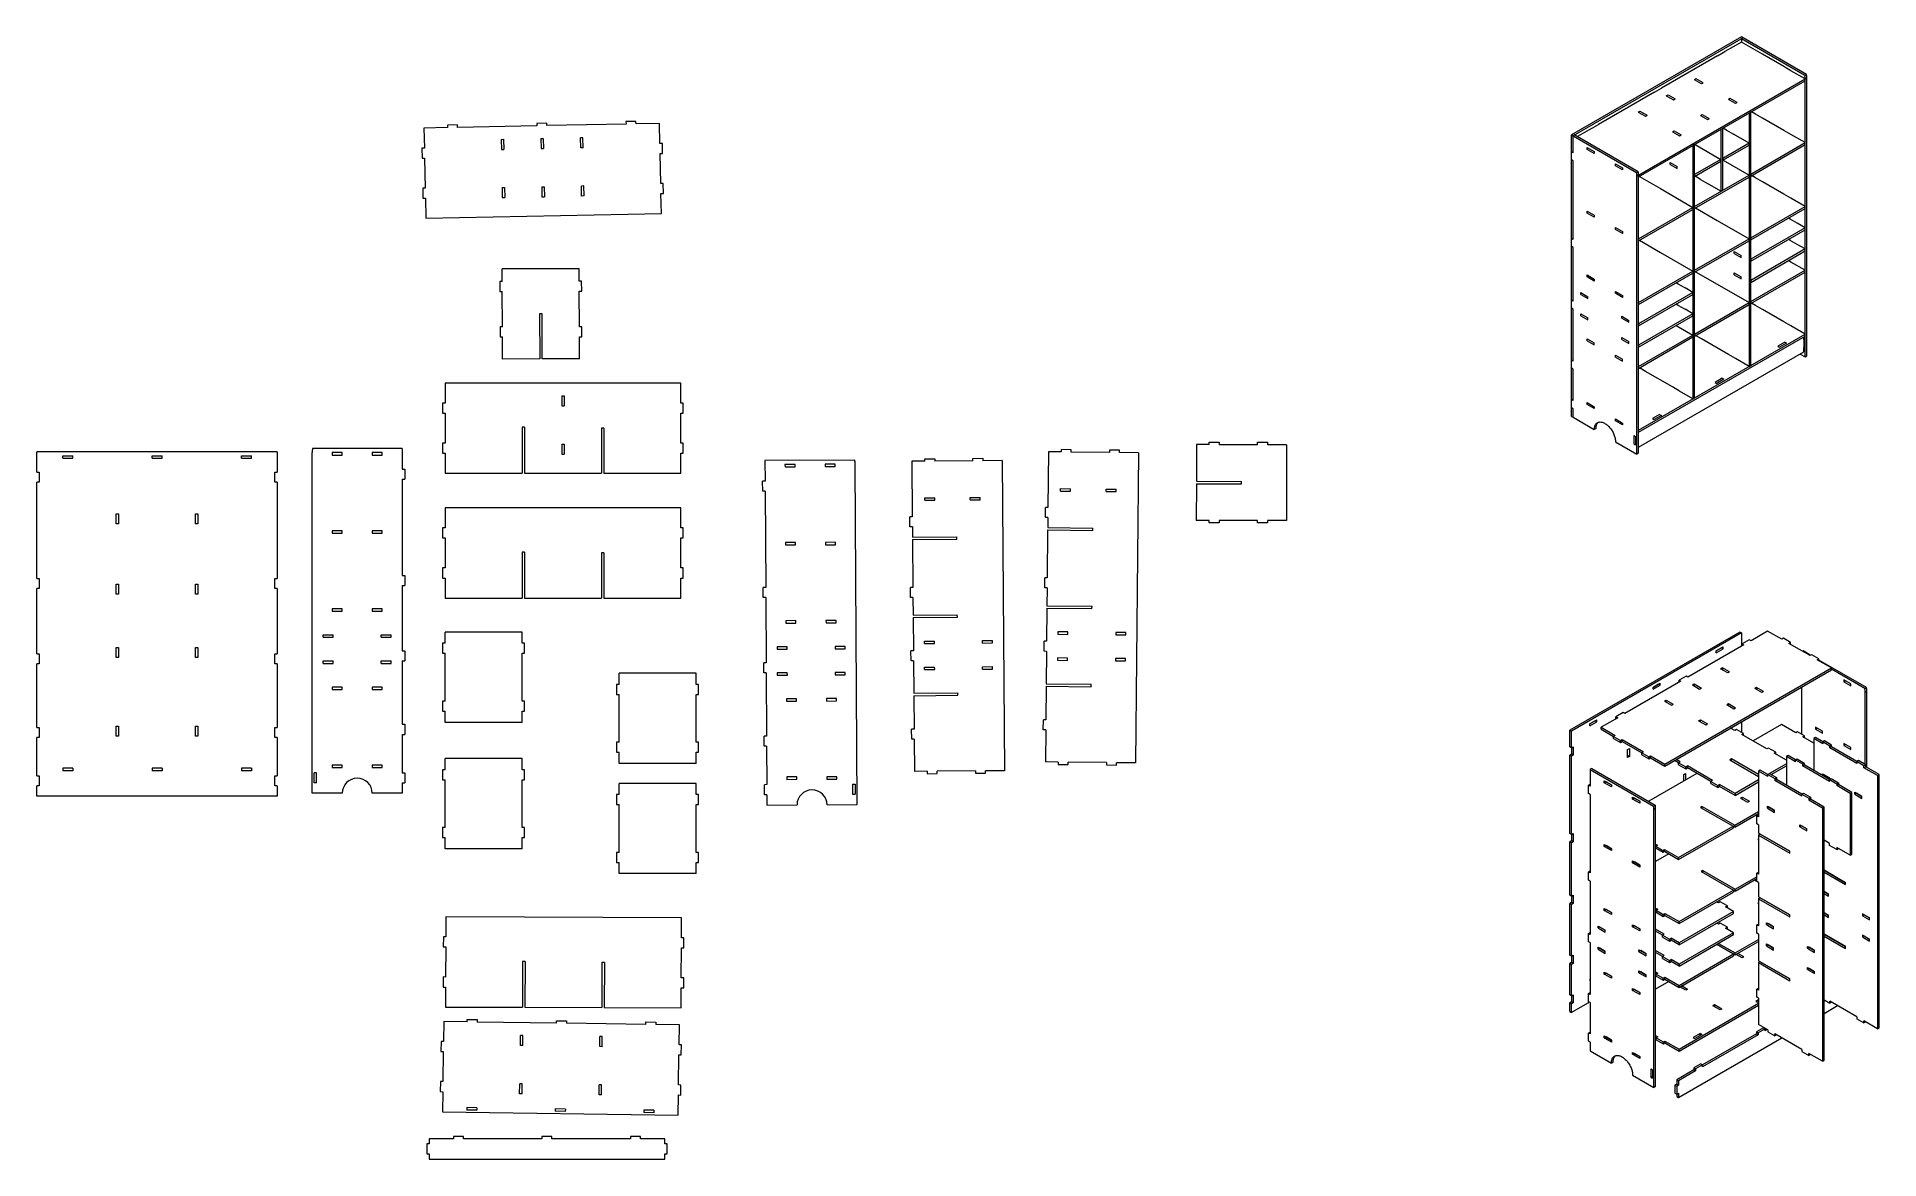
# Model space of a CAD drawing. Header units: millimetres. Extents: x -3054 to 6139, y -2443 to 3159.
import ezdxf

# ---------------------------------------------------------------- set-up
doc = ezdxf.new("R2010")
doc.units = ezdxf.units.MM

msp = doc.modelspace()

# ---------------------------------------------------------------- linework, layer by layer
at = {"color": 7, "linetype": 'Continuous', "lineweight": 15}
for p, q in [((5451.7, 3159.1), (4603.2, 2669.3)), ((5460.2, 3154.2), (4611.6, 2664.4)), ((5451.7, 3133.1), (5368.6, 3085.2)), ((5460.2, 3154.2), (5451.7, 3159.1)), ((5460.2, 3154.2), (5451.7, 3149.3)), ((5451.7, 3149.3), (5451.7, 3133.1)), ((5768.5, 2966.4), (5451.7, 3149.3)), ((5522.4, 3092.3), (5451.7, 3133.1)), ((5777, 2971.3), (5460.2, 3154.2)), ((5333.3, 3064.8), (5053.6, 2903.3)), ((5333.3, 3064.8), (5368.6, 3085.2)), ((5557.7, 3071.9), (5522.4, 3092.3)), ((5663.8, 3010.7), (5557.7, 3071.9)), ((4938.3, 2469.4), (5769.9, 2949.4)), ((5225.5, 2950.2), (5217.1, 2945.3)), ((5252.4, 2924.9), (5217.1, 2945.3)), ((5260.9, 2929.8), (5225.5, 2950.2)), ((5699.2, 2990.2), (5663.8, 3010.7)), ((5769.9, 2949.4), (5699.2, 2990.2)), ((5768.5, 2966.4), (5777, 2971.3)), ((5769.9, 2949.4), (5778.4, 2954.3)), ((5769.9, 2939.6), (5769.9, 2949.4)), ((5769.9, 1561.3), (5769.9, 2949.4)), ((5778.4, 1566.2), (5778.4, 2954.3)), ((5018.2, 2882.9), (4738.5, 2721.4)), ((4938.3, 2459.6), (5769.9, 2939.6)), ((5018.2, 2882.9), (5053.6, 2903.3)), ((5077, 2864.4), (5085.5, 2869.3)), ((5077, 2864.4), (5112.4, 2844)), ((5085.5, 2869.3), (5120.9, 2848.9)), ((5260.9, 2929.8), (5252.4, 2924.9)), ((5395.8, 2851.9), (5387.3, 2847)), ((5431.1, 2831.5), (5395.8, 2851.9)), ((4937, 2783.6), (4945.5, 2788.5)), ((4937, 2783.6), (4972.4, 2763.2)), ((4945.5, 2788.5), (4980.9, 2768.1)), ((4972.4, 2763.2), (4980.9, 2768.1)), ((5112.4, 2844), (5120.9, 2848.9)), ((5247.3, 2766.2), (5255.8, 2771.1)), ((5247.3, 2766.2), (5282.6, 2745.8)), ((5255.8, 2771.1), (5291.1, 2750.7)), ((5422.6, 2826.6), (5387.3, 2847)), ((5431.1, 2831.5), (5422.6, 2826.6)), ((5498.3, 2782.9), (5489.9, 2778)), ((5489.9, 2778), (5489.9, 1514)), ((5498.3, 1518.9), (5498.3, 2782.9)), ((5522.4, 2773.8), (5502.5, 2785.3)), ((5557.7, 2753.4), (5522.4, 2773.8)), ((-1005.3, 2706.3), (-1122.7, 2703.9)), ((-1122.7, 2703.9), (-1120.7, 2604)), ((-955.6, 2719.2), (-1005.6, 2718.3)), ((-1005.6, 2718.3), (-1005.3, 2706.3)), ((-955.3, 2707.3), (-955.6, 2719.2)), ((-559.8, 2715.1), (-955.3, 2707.3)), ((-510.1, 2728.1), (-560.1, 2727.1)), ((-560.1, 2727.1), (-559.8, 2715.1)), ((-509.8, 2716.1), (-510.1, 2728.1)), ((-114.3, 2723.9), (-509.8, 2716.1)), ((-64.6, 2736.9), (-114.6, 2735.9)), ((-114.6, 2735.9), (-114.3, 2723.9)), ((-64.4, 2724.9), (-64.6, 2736.9)), ((53, 2727.2), (-64.4, 2724.9)), ((55, 2627.2), (53, 2727.2)), ((4603.2, 2585.5), (4603.2, 2669.3)), ((4603.2, 2669.3), (4611.6, 2664.4)), ((4620.1, 2669.3), (4611.6, 2664.4)), ((4620.1, 2669.3), (4936.9, 2486.4)), ((4703.2, 2701), (4634.1, 2661.2)), ((4703.2, 2701), (4738.5, 2721.4)), ((5107.3, 2685.3), (5115.8, 2690.2)), ((5107.3, 2685.3), (5142.6, 2664.9)), ((5115.8, 2690.2), (5151.1, 2669.8)), ((5142.6, 2664.9), (5151.1, 2669.8)), ((5282.6, 2745.8), (5291.1, 2750.7)), ((5358.3, 2702.1), (5349.9, 2697.2)), ((5349.9, 2697.2), (5349.9, 2388.5)), ((5358.3, 2393.4), (5358.3, 2702.1)), ((5376.7, 2693.9), (5360.4, 2703.3)), ((5376.7, 2693.9), (5412, 2673.5)), ((5489.9, 2628.5), (5412, 2673.5)), ((5663.8, 2692.2), (5557.7, 2753.4)), ((5699.2, 2671.8), (5663.8, 2692.2)), ((5769.9, 2631), (5699.2, 2671.8)), ((-1120.7, 2604), (-1132.7, 2603.7)), ((-1132.7, 2603.7), (-1131.8, 2553.7)), ((-737.5, 2647.4), (-725.5, 2647.6)), ((-737.5, 2647.4), (-736.5, 2597.4)), ((-736.5, 2597.4), (-724.5, 2597.6)), ((-725.5, 2647.6), (-724.5, 2597.6)), ((-539.6, 2651.3), (-527.6, 2651.5)), ((-539.6, 2651.3), (-538.6, 2601.3)), ((-538.6, 2601.3), (-526.6, 2601.5)), ((-527.6, 2651.5), (-526.6, 2601.5)), ((-329.6, 2655.4), (-341.6, 2655.2)), ((-340.6, 2605.2), (-341.6, 2655.2)), ((-328.6, 2605.4), (-340.6, 2605.2)), ((-328.6, 2605.4), (-329.6, 2655.4)), ((67, 2627.4), (55, 2627.2)), ((56, 2577.2), (68, 2577.4)), ((59, 2427.2), (56, 2577.2)), ((68, 2577.4), (67, 2627.4)), ((4611.6, 2580.6), (4603.2, 2585.5)), ((4603.2, 2544.7), (4603.2, 2585.5)), ((4611.6, 2580.6), (4611.6, 2664.4)), ((4611.6, 2664.4), (4928.4, 2481.5)), ((4682.3, 2607.3), (4717.7, 2586.9)), ((4682.3, 2597.6), (4682.3, 2607.3)), ((4717.7, 2577.1), (4682.3, 2597.6)), ((4717.7, 2586.9), (4717.7, 2577.1)), ((5218.3, 2621.2), (5209.8, 2616.3)), ((5209.8, 2616.3), (5209.8, 1352.3)), ((5218.3, 1357.2), (5218.3, 2621.2)), ((5220.4, 2622.4), (5349.9, 2547.7)), ((5489.9, 2628.5), (5358.3, 2552.6)), ((5358.3, 2542.8), (5489.9, 2618.8)), ((5489.9, 2618.8), (5489.9, 2628.5)), ((5498.3, 2474.2), (5769.9, 2631)), ((5498.3, 2464.4), (5769.9, 2621.2)), ((5769.9, 2621.2), (5769.9, 2631)), ((-1131.8, 2553.7), (-1119.8, 2554)), ((-1119.8, 2554), (-1116.8, 2404)), ((4611.6, 2539.8), (4603.2, 2544.7)), ((4603.2, 2152.7), (4603.2, 2544.7)), ((4611.6, 2147.8), (4611.6, 2539.8)), ((4823.8, 2525.7), (4859.1, 2505.3)), ((4823.8, 2515.9), (4823.8, 2525.7)), ((4859.1, 2495.5), (4823.8, 2515.9)), ((4859.1, 2505.3), (4859.1, 2495.5)), ((4928.4, 2481.5), (4936.9, 2486.4)), ((5096.7, 2532.2), (5132, 2511.8)), ((5096.7, 2522.4), (5096.7, 2532.2)), ((5096.7, 2522.4), (5132, 2502)), ((5132, 2502), (5132, 2511.8)), ((5349.9, 2547.7), (5218.3, 2471.8)), ((5218.3, 2462), (5349.9, 2537.9)), ((5349.9, 2537.9), (5349.9, 2547.7)), ((5358.3, 2552.6), (5358.3, 2542.8)), ((5360.4, 2544), (5489.9, 2469.3)), ((-1116.8, 2404), (-1128.8, 2403.8)), ((-1128.8, 2403.8), (-1127.8, 2353.8)), ((-732.8, 2406.6), (-720.8, 2406.9)), ((-732.8, 2406.6), (-731.8, 2356.7)), ((-720.8, 2406.9), (-719.8, 2356.9)), ((-534.8, 2410.6), (-522.8, 2410.8)), ((-534.8, 2410.6), (-533.8, 2360.6)), ((-522.8, 2410.8), (-521.8, 2360.8)), ((-324.9, 2414.7), (-336.8, 2414.5)), ((-335.9, 2364.5), (-336.8, 2414.5)), ((-323.9, 2364.7), (-324.9, 2414.7)), ((71, 2427.5), (59, 2427.2)), ((72, 2377.5), (71, 2427.5)), ((4938.3, 2469.4), (4929.8, 2464.5)), ((4929.8, 1076.4), (4929.8, 2464.5)), ((4938.3, 1081.3), (4938.3, 2469.4)), ((4938.3, 2459.6), (4938.3, 2469.4)), ((4942.5, 2462), (5047.7, 2401.3)), ((5047.7, 2401.3), (5209.8, 2307.7)), ((5218.3, 2471.8), (5218.3, 2462)), ((5218.3, 2312.6), (5489.9, 2469.3)), ((5218.3, 2302.8), (5489.9, 2459.5)), ((5247.3, 2447.7), (5220.4, 2463.2)), ((5247.3, 2447.7), (5282.6, 2427.3)), ((5349.9, 2388.5), (5282.6, 2427.3)), ((5349.9, 2388.5), (5358.3, 2393.4)), ((5489.9, 2469.3), (5489.9, 2459.5)), ((5498.3, 2464.4), (5498.3, 2474.2)), ((5522.4, 2455.4), (5502.5, 2466.8)), ((5557.7, 2435), (5522.4, 2455.4)), ((5663.8, 2373.8), (5557.7, 2435)), ((-1127.8, 2353.8), (-1115.8, 2354)), ((-1115.8, 2354), (-1113.8, 2254)), ((-731.8, 2356.7), (-719.8, 2356.9)), ((-533.8, 2360.6), (-521.8, 2360.8)), ((-323.9, 2364.7), (-335.9, 2364.5)), ((60, 2377.2), (72, 2377.5)), ((61.9, 2277.3), (60, 2377.2)), ((4938.3, 2150.9), (5209.8, 2307.7)), ((5209.8, 2307.7), (5209.8, 2297.9)), ((5218.3, 2302.8), (5218.3, 2312.6)), ((5222.5, 2305.2), (5330.8, 2242.7)), ((5498.3, 2155.8), (5769.9, 2312.5)), ((5498.3, 2146), (5769.9, 2302.7)), ((5699.2, 2353.3), (5663.8, 2373.8)), ((5769.9, 2312.5), (5699.2, 2353.3)), ((5769.9, 2302.7), (5769.9, 2312.5)), ((-1113.8, 2254), (61.9, 2277.3)), ((4682.3, 2288.9), (4717.7, 2268.5)), ((4682.3, 2279.1), (4682.3, 2288.9)), ((4717.7, 2258.7), (4682.3, 2279.1)), ((4717.7, 2268.5), (4717.7, 2258.7)), ((4823.8, 2207.3), (4859.1, 2186.8)), ((4823.8, 2197.5), (4823.8, 2207.3)), ((4938.3, 2141.1), (5209.8, 2297.9)), ((5330.8, 2242.7), (5489.9, 2150.9)), ((5695.3, 2249.4), (5686.4, 2254.5)), ((5730.7, 2229), (5695.3, 2249.4)), ((5769.9, 2206.4), (5730.7, 2229)), ((4611.6, 2147.8), (4603.2, 2152.7)), ((4603.2, 2111.9), (4603.2, 2152.7)), ((4859.1, 2177), (4823.8, 2197.5)), ((4859.1, 2186.8), (4859.1, 2177)), ((4938.3, 2141.1), (4938.3, 2150.9)), ((4942.5, 2143.6), (5047.7, 2082.8)), ((5218.3, 1994.1), (5489.9, 2150.9)), ((5218.3, 1984.3), (5489.9, 2141.1)), ((5489.9, 2150.9), (5489.9, 2141.1)), ((5769.9, 2206.4), (5498.3, 2049.6)), ((5498.3, 2039.8), (5769.9, 2196.6)), ((5498.3, 2146), (5498.3, 2155.8)), ((5695.3, 2143.3), (5686.4, 2148.4)), ((5730.7, 2122.9), (5695.3, 2143.3)), ((5769.9, 2100.2), (5730.7, 2122.9)), ((5769.9, 2196.6), (5769.9, 2206.4)), ((4611.6, 2107), (4603.2, 2111.9)), ((4603.2, 1845.2), (4603.2, 2111.9)), ((4611.6, 1840.3), (4611.6, 2107)), ((5047.7, 2082.8), (5209.8, 1989.2)), ((5415.3, 2087.8), (5450.7, 2067.4)), ((5415.3, 2078), (5415.3, 2087.8)), ((5415.3, 2078), (5450.7, 2057.6)), ((5450.7, 2057.6), (5450.7, 2067.4)), ((5769.9, 2100.2), (5498.3, 1943.5)), ((5498.3, 1933.7), (5769.9, 2090.4)), ((5498.3, 2049.6), (5498.3, 2039.8)), ((5699.2, 2034.9), (5686.4, 2042.2)), ((5769.9, 1994.1), (5699.2, 2034.9)), ((5769.9, 2090.4), (5769.9, 2100.2)), ((-743.7, 1938.3), (-743.6, 1888.3)), ((-731.7, 1938.3), (-743.7, 1938.3)), ((-347.8, 2001.8), (-731.8, 2001)), ((-731.7, 1938.3), (-731.8, 2001)), ((-347.7, 1939.2), (-347.8, 2001.8)), ((-335.7, 1939.2), (-347.7, 1939.2)), ((-335.6, 1889.2), (-335.7, 1939.2)), ((4682.3, 1970.4), (4717.7, 1950)), ((4682.3, 1960.6), (4682.3, 1970.4)), ((4717.7, 1940.2), (4682.3, 1960.6)), ((4717.7, 1950), (4717.7, 1940.2)), ((4938.3, 1832.5), (5209.8, 1989.2)), ((4938.3, 1822.7), (5209.8, 1979.4)), ((5135.3, 1926.1), (5126.4, 1931.2)), ((5209.8, 1989.2), (5209.8, 1979.4)), ((5218.3, 1984.3), (5218.3, 1994.1)), ((5222.5, 1986.7), (5330.8, 1924.3)), ((5415.3, 1981.6), (5450.7, 1961.2)), ((5415.3, 1971.8), (5415.3, 1981.6)), ((5415.3, 1971.8), (5450.7, 1951.4)), ((5450.7, 1951.4), (5450.7, 1961.2)), ((5498.3, 1837.3), (5769.9, 1994.1)), ((5498.3, 1827.5), (5769.9, 1984.3)), ((5498.3, 1943.5), (5498.3, 1933.7)), ((5769.9, 1984.3), (5769.9, 1994.1)), ((-743.6, 1888.3), (-731.6, 1888.3)), ((-731.2, 1711), (-731.6, 1888.3)), ((-347.6, 1889.2), (-335.6, 1889.2)), ((-347.2, 1711.9), (-347.6, 1889.2)), ((4611.6, 1840.3), (4603.2, 1845.2)), ((4603.2, 1804.4), (4603.2, 1845.2)), ((4650.8, 1882.5), (4686.2, 1862.1)), ((4650.8, 1872.7), (4650.8, 1882.5)), ((4650.8, 1872.7), (4686.2, 1852.3)), ((4686.2, 1852.3), (4686.2, 1862.1)), ((4823.8, 1888.8), (4859.1, 1868.4)), ((4823.8, 1879), (4823.8, 1888.8)), ((4859.1, 1858.6), (4823.8, 1879)), ((4859.1, 1868.4), (4859.1, 1858.6)), ((5209.8, 1883.1), (4938.3, 1726.3)), ((4938.3, 1716.5), (5209.8, 1873.3)), ((5135.3, 1926.1), (5170.6, 1905.7)), ((5209.8, 1883.1), (5170.6, 1905.7)), ((5209.8, 1873.3), (5209.8, 1883.1)), ((5330.8, 1924.3), (5489.9, 1832.4)), ((-545.3, 1776.4), (-544.8, 1551.4)), ((-533.3, 1776.4), (-545.3, 1776.4)), ((-532.8, 1551.4), (-533.3, 1776.4)), ((4611.6, 1799.5), (4603.2, 1804.4)), ((4603.2, 1545.7), (4603.2, 1804.4)), ((4611.6, 1540.8), (4611.6, 1799.5)), ((4650.8, 1776.3), (4686.2, 1755.9)), ((4650.8, 1766.5), (4650.8, 1776.3)), ((4650.8, 1766.5), (4686.2, 1746.1)), ((4686.2, 1746.1), (4686.2, 1755.9)), ((4855.3, 1764.5), (4890.6, 1744.1)), ((4855.3, 1754.7), (4855.3, 1764.5)), ((4855.3, 1754.7), (4890.6, 1734.3)), ((4938.3, 1822.7), (4938.3, 1832.5)), ((5209.8, 1776.9), (4938.3, 1620.2)), ((4938.3, 1610.4), (5209.8, 1767.1)), ((5135.3, 1820), (5126.4, 1825.1)), ((5135.3, 1820), (5170.6, 1799.6)), ((5209.8, 1776.9), (5170.6, 1799.6)), ((5209.8, 1767.1), (5209.8, 1776.9)), ((5218.3, 1675.7), (5489.9, 1832.4)), ((5218.3, 1665.9), (5489.9, 1822.6)), ((5489.9, 1832.4), (5489.9, 1822.6)), ((5498.3, 1827.5), (5498.3, 1837.3)), ((5522.4, 1818.5), (5502.5, 1829.9)), ((5557.7, 1798.1), (5522.4, 1818.5)), ((5663.8, 1736.9), (5557.7, 1798.1)), ((-743.2, 1711), (-743.1, 1661)), ((-731.2, 1711), (-743.2, 1711)), ((-743.1, 1661), (-731.1, 1661)), ((-730.8, 1551), (-731.1, 1661)), ((-335.2, 1711.9), (-347.2, 1711.9)), ((-347.1, 1661.9), (-335.1, 1661.9)), ((-346.8, 1551.8), (-347.1, 1661.9)), ((-335.1, 1661.9), (-335.2, 1711.9)), ((4855.3, 1658.3), (4890.6, 1637.9)), ((4855.3, 1648.5), (4855.3, 1658.3)), ((4890.6, 1734.3), (4890.6, 1744.1)), ((4938.3, 1726.3), (4938.3, 1716.5)), ((4938.3, 1195.6), (5769.9, 1675.6)), ((4938.3, 1514), (5209.8, 1670.8)), ((4938.3, 1185.8), (5769.9, 1665.8)), ((4938.3, 1504.2), (5209.8, 1661)), ((5126.4, 1718.9), (5209.8, 1670.8)), ((5209.8, 1670.8), (5209.8, 1661)), ((5218.3, 1665.9), (5218.3, 1675.7)), ((5252.4, 1651.1), (5222.5, 1668.3)), ((5699.2, 1716.4), (5663.8, 1736.9)), ((5769.9, 1675.6), (5699.2, 1716.4)), ((5762.8, 1648.9), (5762.8, 1661.7)), ((5769.9, 1665.8), (5769.9, 1675.6)), ((4682.3, 1652), (4717.7, 1631.6)), ((4682.3, 1642.2), (4682.3, 1652)), ((4682.3, 1642.2), (4717.7, 1621.8)), ((4717.7, 1621.8), (4717.7, 1631.6)), ((4823.8, 1570.4), (4859.1, 1549.9)), ((4823.8, 1560.6), (4823.8, 1570.4)), ((4855.3, 1648.5), (4890.6, 1628.1)), ((4890.6, 1628.1), (4890.6, 1637.9)), ((4938.3, 1620.2), (4938.3, 1610.4)), ((4938.3, 1110.7), (5762.8, 1586.6)), ((5387.3, 1573.2), (5252.4, 1651.1)), ((5422.6, 1552.8), (5387.3, 1573.2)), ((5668.7, 1635.2), (5633.3, 1614.7)), ((5633.3, 1614.7), (5641.8, 1609.8)), ((5677.2, 1630.3), (5641.8, 1609.8)), ((5668.7, 1635.2), (5677.2, 1630.3)), ((5744.4, 1576), (5769.9, 1561.3)), ((5762.8, 1648.9), (5762.8, 1608.1)), ((5762.8, 1586.6), (5762.8, 1608.1)), ((5769.9, 1561.3), (5778.4, 1566.2)), ((-544.8, 1551.4), (-730.8, 1551)), ((-346.8, 1551.8), (-532.8, 1551.4)), ((4611.6, 1540.8), (4603.2, 1545.7)), ((4603.2, 1504.9), (4603.2, 1545.7)), ((4611.6, 1500), (4603.2, 1504.9)), ((4603.2, 1348.5), (4603.2, 1504.9)), ((4611.6, 1343.6), (4611.6, 1500)), ((4823.8, 1560.6), (4859.1, 1540.1)), ((4859.1, 1540.1), (4859.1, 1549.9)), ((4938.3, 1504.2), (4938.3, 1514)), ((4972.4, 1489.4), (4942.5, 1506.6)), ((5107.3, 1411.5), (4972.4, 1489.4)), ((5489.9, 1514), (5422.6, 1552.8)), ((5489.9, 1514), (5498.3, 1518.9)), ((-1017.4, 1431.1), (-1017.4, 1331.1)), ((158.6, 1431.1), (-1017.4, 1431.1)), ((158.6, 1331.1), (158.6, 1431.1)), ((5142.6, 1391.1), (5107.3, 1411.5)), ((5209.8, 1352.3), (5142.6, 1391.1)), ((5356.2, 1454.8), (5320.9, 1434.4)), ((5320.9, 1434.4), (5329.3, 1429.5)), ((5364.7, 1449.9), (5329.3, 1429.5)), ((5356.2, 1454.8), (5364.7, 1449.9)), ((-1029.4, 1331.1), (-1029.4, 1281.1)), ((-1017.4, 1331.1), (-1029.4, 1331.1)), ((-435.4, 1366.9), (-423.4, 1366.9)), ((-435.4, 1366.9), (-435.4, 1316.9)), ((-435.4, 1316.9), (-423.4, 1316.9)), ((-423.4, 1366.9), (-423.4, 1316.9)), ((170.6, 1331.1), (158.6, 1331.1)), ((170.6, 1281.1), (170.6, 1331.1)), ((4611.6, 1343.6), (4603.2, 1348.5)), ((4603.2, 1307.6), (4603.2, 1348.5)), ((4611.6, 1302.7), (4603.2, 1307.6)), ((4603.2, 1264.9), (4603.2, 1307.6)), ((4611.6, 1260), (4611.6, 1302.7)), ((4682.3, 1333.5), (4717.7, 1313.1)), ((4682.3, 1323.7), (4682.3, 1333.5)), ((4717.7, 1303.3), (4682.3, 1323.7)), ((4717.7, 1313.1), (4717.7, 1303.3)), ((5209.8, 1352.3), (5218.3, 1357.2)), ((-1029.4, 1281.1), (-1017.4, 1281.1)), ((-1017.4, 1281.1), (-1017.4, 1131.1)), ((-621.4, 1210.4), (-633.4, 1210.4)), ((-633.4, 1210.4), (-633.4, 981.1)), ((-621.4, 1210.4), (-621.4, 981.1)), ((-237.4, 1206.1), (-237.4, 981.1)), ((-225.4, 1206.1), (-237.4, 1206.1)), ((-225.4, 1206.1), (-225.4, 981.1)), ((158.6, 1281.1), (170.6, 1281.1)), ((158.6, 1131.1), (158.6, 1281.1)), ((4603.2, 1264.9), (4611.6, 1260)), ((4611.6, 1260), (4717.7, 1198.8)), ((4726.2, 1203.7), (4717.7, 1198.8)), ((4823.8, 1251.9), (4859.1, 1231.5)), ((4823.8, 1242.1), (4823.8, 1251.9)), ((4859.1, 1221.7), (4823.8, 1242.1)), ((4859.1, 1231.5), (4859.1, 1221.7)), ((4938.3, 1185.8), (4938.3, 1195.6)), ((5043.8, 1274.4), (5008.4, 1254)), ((5008.4, 1254), (5016.9, 1249.1)), ((5052.3, 1269.5), (5016.9, 1249.1)), ((5043.8, 1274.4), (5052.3, 1269.5)), ((-1230.7, 1103.8), (-1678.8, 1103.8)), ((-1230.7, 1103.8), (-1230.7, 1001.2)), ((-1029.4, 1131.1), (-1029.4, 1081.1)), ((-1017.4, 1131.1), (-1029.4, 1131.1)), ((-435.4, 1126.1), (-423.4, 1126.1)), ((-435.4, 1126.1), (-435.4, 1076.1)), ((-423.4, 1126.1), (-423.4, 1076.1)), ((170.6, 1131.1), (158.6, 1131.1)), ((170.6, 1081.1), (170.6, 1131.1)), ((2732.1, 1123.6), (2731.9, 940.6)), ((2796.3, 1123.6), (2732.1, 1123.6)), ((2796.3, 1123.6), (2796.3, 1135.6)), ((2796.3, 1135.6), (2846.3, 1135.5)), ((2846.3, 1135.5), (2846.3, 1123.5)), ((3037, 1123.3), (2846.3, 1123.5)), ((3037, 1123.3), (3037, 1135.3)), ((3037, 1135.3), (3087, 1135.3)), ((3087, 1135.3), (3087, 1123.3)), ((3182.1, 1123.2), (3087, 1123.3)), ((3182.1, 1123.2), (3181.7, 745.2)), ((4823.8, 1137.6), (4929.8, 1076.4)), ((4914.3, 1168.8), (4922.8, 1164)), ((4914.3, 1168.8), (4914.3, 1128)), ((4914.3, 1128), (4922.8, 1123.1)), ((4922.8, 1164), (4922.8, 1123.1)), ((-3054.5, 985.7), (-3054.5, 1088.2)), ((-1854.5, 1088.2), (-3054.5, 1088.2)), ((-2925.1, 1068.3), (-2875.1, 1068.3)), ((-2925.1, 1056.3), (-2925.1, 1068.3)), ((-2925.1, 1056.3), (-2875.1, 1056.3)), ((-2875.1, 1056.3), (-2875.1, 1068.3)), ((-2479.5, 1068.3), (-2429.5, 1068.3)), ((-2479.5, 1056.3), (-2479.5, 1068.3)), ((-2479.5, 1056.3), (-2429.5, 1056.3)), ((-2429.5, 1056.3), (-2429.5, 1068.3)), ((-2033.9, 1068.3), (-1983.9, 1068.3)), ((-2033.9, 1056.3), (-2033.9, 1068.3)), ((-2033.9, 1056.3), (-1983.9, 1056.3)), ((-1983.9, 1056.3), (-1983.9, 1068.3)), ((-1854.5, 1088.2), (-1854.5, 985.7)), ((-1680.7, -616.1), (-1680.7, 1083.9)), ((-1530.7, 1083.9), (-1580.7, 1083.9)), ((-1580.7, 1083.9), (-1580.7, 1071.9)), ((-1580.7, 1071.9), (-1530.7, 1071.9)), ((-1530.7, 1071.9), (-1530.7, 1083.9)), ((-1330.7, 1083.9), (-1380.7, 1083.9)), ((-1380.7, 1083.9), (-1380.7, 1071.9)), ((-1380.7, 1071.9), (-1330.7, 1071.9)), ((-1330.7, 1071.9), (-1330.7, 1083.9)), ((-1029.4, 1081.1), (-1017.4, 1081.1)), ((-1017.4, 1081.1), (-1017.4, 981.1)), ((-435.4, 1076.1), (-423.4, 1076.1)), ((158.6, 1081.1), (170.6, 1081.1)), ((158.6, 981.1), (158.6, 1081.1)), ((1026.9, 1046.6), (578.9, 1044)), ((578.9, 1044), (579.5, 941.5)), ((729, 1025), (679, 1024.7)), ((679, 1024.7), (679.1, 1012.7)), ((679.1, 1012.7), (729.1, 1013)), ((729.1, 1013), (729, 1025)), ((929, 1026.2), (879, 1025.9)), ((879, 1025.9), (879.1, 1013.9)), ((879.1, 1013.9), (929.1, 1014.2)), ((929.1, 1014.2), (929, 1026.2)), ((1039, -673.2), (1029, 1026.8)), ((1376.4, 1041.1), (1312.2, 1040.6)), ((1312.2, 1040.6), (1314.4, 762.7)), ((1376.3, 1053.1), (1426.3, 1053.5)), ((1376.4, 1041.1), (1376.3, 1053.1)), ((1426.3, 1053.5), (1426.4, 1041.5)), ((1617.1, 1043), (1426.4, 1041.5)), ((1617, 1055), (1667, 1055.4)), ((1617.1, 1043), (1617, 1055)), ((1667, 1055.4), (1667.1, 1043.4)), ((1762.2, 1044.2), (1667.1, 1043.4)), ((1762.2, 1044.2), (1774.6, -503.8)), ((1993.6, 1087.6), (1990.9, 809.7)), ((2057.7, 1087), (1993.6, 1087.6)), ((2057.9, 1099), (2057.7, 1087)), ((2107.9, 1098.5), (2057.9, 1099)), ((2107.7, 1086.5), (2107.9, 1098.5)), ((2298.5, 1084.6), (2107.7, 1086.5)), ((2298.6, 1096.6), (2298.5, 1084.6)), ((2348.6, 1096.1), (2298.6, 1096.6)), ((2348.5, 1084.1), (2348.6, 1096.1)), ((2443.5, 1083.2), (2348.5, 1084.1)), ((2443.5, 1083.2), (2428.5, -464.7)), ((4938.3, 1081.3), (4929.8, 1076.4)), ((-3054.5, 985.7), (-3042.5, 985.7)), ((-3054.5, 455.6), (-3054.5, 935.7)), ((-3042.5, 935.7), (-3054.5, 935.7)), ((-3042.5, 985.7), (-3042.5, 935.7)), ((-1866.5, 985.7), (-1854.5, 985.7)), ((-1866.5, 935.7), (-1866.5, 985.7)), ((-1854.5, 935.7), (-1866.5, 935.7)), ((-1854.5, 935.7), (-1854.5, 455.6)), ((-1230.7, 1001.2), (-1218.7, 1001.2)), ((-1230.7, 951.2), (-1218.7, 951.2)), ((-1230.7, 951.2), (-1230.7, 471.2)), ((-1218.7, 1001.2), (-1218.7, 951.2)), ((-1017.4, 981.1), (-633.4, 981.1)), ((-621.4, 981.1), (-237.4, 981.1)), ((-225.4, 981.1), (158.6, 981.1)), ((579.5, 941.5), (567.5, 941.4)), ((567.8, 891.4), (567.5, 941.4)), ((2731.9, 928.6), (2731.7, 745.6)), ((2731.9, 940.6), (2956.9, 940.4)), ((2731.9, 928.6), (2956.9, 928.4)), ((2956.9, 928.4), (2956.9, 940.4)), ((579.8, 891.5), (567.8, 891.4)), ((579.8, 891.5), (582.6, 411.4)), ((1376.3, 858.1), (1426.3, 858.5)), ((1376.4, 846.1), (1376.3, 858.1)), ((1376.4, 846.1), (1426.4, 846.5)), ((1426.4, 846.5), (1426.3, 858.5)), ((1603.6, 859.9), (1653.6, 860.3)), ((1603.7, 847.9), (1603.6, 859.9)), ((1603.7, 847.9), (1653.7, 848.3)), ((1653.7, 848.3), (1653.6, 860.3)), ((2054.3, 892), (2054.4, 904)), ((2054.3, 892), (2104.3, 891.5)), ((2054.4, 904), (2104.4, 903.5)), ((2104.3, 891.5), (2104.4, 903.5)), ((2281.6, 889.8), (2281.7, 901.8)), ((2281.6, 889.8), (2331.6, 889.3)), ((2281.7, 901.8), (2331.7, 901.3)), ((2331.6, 889.3), (2331.7, 901.3)), ((-2658.5, 728.4), (-2658.5, 778.4)), ((-2658.5, 778.4), (-2646.5, 778.4)), ((-2646.5, 778.4), (-2646.5, 728.4)), ((-2262.5, 778.4), (-2250.5, 778.4)), ((-2262.5, 728.4), (-2262.5, 778.4)), ((-2250.5, 778.4), (-2250.5, 728.4)), ((-1017.4, 808), (-1017.4, 708)), ((158.6, 808), (-1017.4, 808)), ((158.6, 708), (158.6, 808)), ((1314.4, 762.7), (1302.4, 762.6)), ((1302.8, 712.6), (1302.4, 762.6)), ((1978.4, 759.8), (1978.9, 809.8)), ((1990.4, 759.7), (1978.4, 759.8)), ((1990.9, 809.7), (1978.9, 809.8)), ((1990.4, 759.7), (1989.9, 709.6)), ((2795.9, 745.6), (2731.7, 745.6)), ((2795.9, 733.6), (2795.9, 745.6)), ((3036.7, 745.3), (2845.9, 745.5)), ((2845.9, 745.5), (2845.9, 733.5)), ((3036.6, 733.3), (3036.7, 745.3)), ((3086.7, 745.3), (3086.6, 733.3)), ((3181.7, 745.2), (3086.7, 745.3)), ((-2646.5, 728.4), (-2658.5, 728.4)), ((-2250.5, 728.4), (-2262.5, 728.4)), ((-1530.7, 693.9), (-1580.7, 693.9)), ((-1580.7, 693.9), (-1580.7, 681.9)), ((-1580.7, 681.9), (-1530.7, 681.9)), ((-1530.7, 681.9), (-1530.7, 693.9)), ((-1330.7, 693.9), (-1380.7, 693.9)), ((-1380.7, 693.9), (-1380.7, 681.9)), ((-1380.7, 681.9), (-1330.7, 681.9)), ((-1330.7, 681.9), (-1330.7, 693.9)), ((-1029.4, 708), (-1029.4, 658)), ((-1017.4, 708), (-1029.4, 708)), ((-1029.4, 658), (-1017.4, 658)), ((-1017.4, 658), (-1017.4, 508)), ((170.6, 708), (158.6, 708)), ((158.6, 658), (170.6, 658)), ((158.6, 508), (158.6, 658)), ((170.6, 658), (170.6, 708)), ((1314.8, 712.7), (1302.8, 712.6)), ((1314.8, 712.7), (1315.2, 662.6)), ((1315.2, 662.6), (1535.9, 664.3)), ((1315.3, 650.6), (1536, 652.3)), ((1315.3, 650.6), (1317.2, 411.4)), ((1536, 652.3), (1535.9, 664.3)), ((1989.8, 697.6), (1987.5, 458.4)), ((1989.8, 697.6), (2214.8, 695.4)), ((1989.9, 709.6), (2214.9, 707.4)), ((2214.8, 695.4), (2214.9, 707.4)), ((2845.9, 733.5), (2795.9, 733.6)), ((3086.6, 733.3), (3036.6, 733.3)), ((-633.4, 587.4), (-633.4, 358)), ((-621.4, 587.4), (-633.4, 587.4)), ((-621.4, 587.4), (-621.4, 358)), ((-225.4, 583), (-237.4, 583)), ((-237.4, 583), (-237.4, 358)), ((-225.4, 583), (-225.4, 358)), ((731.3, 635.1), (681.3, 634.8)), ((681.3, 634.8), (681.4, 622.8)), ((681.4, 622.8), (731.4, 623.1)), ((731.4, 623.1), (731.3, 635.1)), ((931.3, 636.2), (881.3, 635.9)), ((881.3, 635.9), (881.4, 623.9)), ((881.4, 623.9), (931.4, 624.2)), ((931.4, 624.2), (931.3, 636.2)), ((-1230.7, 471.2), (-1218.7, 471.2)), ((-1218.7, 471.2), (-1218.7, 421.2)), ((-1029.4, 508), (-1029.4, 458)), ((-1017.4, 508), (-1029.4, 508)), ((170.6, 508), (158.6, 508)), ((170.6, 458), (170.6, 508)), ((-3054.5, 455.6), (-3042.5, 455.6)), ((-3054.5, 79), (-3054.5, 405.6)), ((-3042.5, 405.6), (-3054.5, 405.6)), ((-3042.5, 455.6), (-3042.5, 405.6)), ((-2658.5, 377.2), (-2658.5, 427.2)), ((-2658.5, 427.2), (-2646.5, 427.2)), ((-2646.5, 377.2), (-2658.5, 377.2)), ((-2646.5, 427.2), (-2646.5, 377.2)), ((-2262.5, 427.2), (-2250.5, 427.2)), ((-2262.5, 377.2), (-2262.5, 427.2)), ((-2250.5, 377.2), (-2262.5, 377.2)), ((-2250.5, 427.2), (-2250.5, 377.2)), ((-1866.5, 455.6), (-1854.5, 455.6)), ((-1866.5, 405.6), (-1866.5, 455.6)), ((-1854.5, 405.6), (-1866.5, 405.6)), ((-1854.5, 405.6), (-1854.5, 79)), ((-1230.7, 421.2), (-1218.7, 421.2)), ((-1230.7, 421.2), (-1230.7, 94.6)), ((-1029.4, 458), (-1017.4, 458)), ((-1017.4, 458), (-1017.4, 358)), ((158.6, 458), (170.6, 458)), ((158.6, 358), (158.6, 458)), ((582.6, 411.4), (570.6, 411.3)), ((570.9, 361.3), (570.6, 411.3)), ((1317.2, 411.4), (1305.2, 411.3)), ((1305.6, 361.3), (1305.2, 411.3)), ((1975, 408.6), (1975.5, 458.5)), ((1987, 408.4), (1975, 408.6)), ((1987.5, 458.4), (1975.5, 458.5)), ((1987, 408.4), (1986.1, 319.6)), ((-1530.7, 303.9), (-1580.7, 303.9)), ((-1580.7, 303.9), (-1580.7, 291.9)), ((-1580.7, 291.9), (-1530.7, 291.9)), ((-1530.7, 291.9), (-1530.7, 303.9)), ((-1330.7, 303.9), (-1380.7, 303.9)), ((-1380.7, 303.9), (-1380.7, 291.9)), ((-1380.7, 291.9), (-1330.7, 291.9)), ((-1330.7, 291.9), (-1330.7, 303.9)), ((-1017.4, 358), (-633.4, 358)), ((-621.4, 358), (-237.4, 358)), ((-225.4, 358), (158.6, 358)), ((582.9, 361.4), (570.9, 361.3)), ((582.9, 361.4), (584.8, 34.8)), ((1317.6, 361.4), (1305.6, 361.3)), ((1317.6, 361.4), (1318.3, 272.6)), ((1986, 307.6), (1984.4, 141.9)), ((1986, 307.6), (2211, 305.4)), ((1986.1, 319.6), (2211.1, 317.4)), ((2211, 305.4), (2211.1, 317.4)), ((-1017.4, 132.1), (-1017.4, 187.5)), ((-633.4, 187.5), (-1017.4, 187.5)), ((-633.4, 132.1), (-633.4, 187.5)), ((733.6, 245.1), (683.6, 244.8)), ((683.6, 244.8), (683.7, 232.8)), ((683.7, 232.8), (733.7, 233.1)), ((733.7, 233.1), (733.6, 245.1)), ((933.6, 246.2), (883.6, 245.9)), ((883.6, 245.9), (883.7, 233.9)), ((883.7, 233.9), (933.7, 234.2)), ((933.7, 234.2), (933.6, 246.2)), ((1318.3, 272.6), (1539, 274.4)), ((1318.4, 260.6), (1539.1, 262.4)), ((1318.4, 260.6), (1319.8, 94.9)), ((1539.1, 262.4), (1539, 274.4)), ((2040.3, 189.1), (2040.2, 177.1)), ((2090.3, 188.6), (2040.3, 189.1)), ((2090.2, 176.6), (2090.3, 188.6)), ((2329.4, 186.3), (2329.3, 174.3)), ((2379.4, 185.8), (2329.4, 186.3)), ((2379.3, 173.8), (2379.4, 185.8)), ((5444.2, 188.4), (4595.6, -301.4)), ((5452.7, 183.5), (5444.2, 188.4)), ((5582.8, 192.8), (5499.8, 144.9)), ((5653.5, 152), (5582.8, 192.8)), ((-2658.5, 60.6), (-2658.5, 110.6)), ((-2658.5, 110.6), (-2646.5, 110.6)), ((-2646.5, 110.6), (-2646.5, 60.6)), ((-2262.5, 110.6), (-2250.5, 110.6)), ((-2262.5, 60.6), (-2262.5, 110.6)), ((-2250.5, 110.6), (-2250.5, 60.6)), ((-1625.3, 173.9), (-1575.3, 173.9)), ((-1625.3, 161.9), (-1625.3, 173.9)), ((-1625.3, 161.9), (-1575.3, 161.9)), ((-1575.3, 161.9), (-1575.3, 173.9)), ((-1336.2, 173.9), (-1286.2, 173.9)), ((-1336.2, 161.9), (-1336.2, 173.9)), ((-1336.2, 161.9), (-1286.2, 161.9)), ((-1286.2, 161.9), (-1286.2, 173.9)), ((-1230.7, 94.6), (-1218.7, 94.6)), ((-1218.7, 94.6), (-1218.7, 44.6)), ((-1029.4, 132.1), (-1029.4, 82.1)), ((-1017.4, 132.1), (-1029.4, 132.1)), ((-621.4, 132.1), (-633.4, 132.1)), ((-621.4, 82.1), (-621.4, 132.1)), ((689.8, 114.8), (639.8, 114.5)), ((639.8, 114.5), (639.9, 102.5)), ((639.9, 102.5), (689.9, 102.8)), ((689.9, 102.8), (689.8, 114.8)), ((978.9, 116.5), (928.9, 116.2)), ((928.9, 116.2), (929, 104.2)), ((929, 104.2), (979, 104.5)), ((979, 104.5), (978.9, 116.5)), ((1319.8, 94.9), (1307.8, 94.8)), ((1308.2, 44.8), (1307.8, 94.8)), ((1374.8, 143), (1424.8, 143.4)), ((1374.9, 131), (1374.8, 143)), ((1374.9, 131), (1424.9, 131.4)), ((1424.9, 131.4), (1424.8, 143.4)), ((1663.9, 145.4), (1713.9, 145.8)), ((1664, 133.4), (1663.9, 145.4)), ((1664, 133.4), (1714, 133.8)), ((1714, 133.8), (1713.9, 145.8)), ((1971.9, 92), (1972.4, 142)), ((1983.9, 91.9), (1971.9, 92)), ((1984.4, 141.9), (1972.4, 142)), ((2040.2, 177.1), (2090.2, 176.6)), ((2329.3, 174.3), (2379.3, 173.8)), ((5452.7, 183.5), (4604.1, -306.3)), ((5464.4, 124.5), (5184.7, -37)), ((5325.8, 94.1), (5361.1, 114.5)), ((5352.7, 109.6), (5325.8, 94.1)), ((5325.8, 84.3), (5361.1, 104.7)), ((5325.8, 84.3), (5325.8, 94.1)), ((5361.1, 104.7), (5352.7, 109.6)), ((5352.7, 109.6), (5352.7, 109.6)), ((5361.1, 104.7), (5361.1, 114.5)), ((5452.7, 183.5), (5452.7, 117.7)), ((5491.3, 149.8), (5455.9, 129.4)), ((5455.9, 129.4), (5464.4, 124.5)), ((5455.9, 119.6), (5455.9, 129.4)), ((5499.8, 144.9), (5491.3, 149.8)), ((5662, 156.9), (5653.5, 152)), ((5697.4, 136.5), (5662, 156.9)), ((5688.9, 131.6), (5697.4, 136.5)), ((5794.9, 70.4), (5688.9, 131.6)), ((5697.4, 126.7), (5697.4, 136.5)), ((5759.4, 93.8), (5756.9, 92.3)), ((5797.5, 71.8), (5759.4, 93.8)), ((-3054.5, 79), (-3042.5, 79)), ((-3054.5, -287.8), (-3054.5, 29)), ((-3042.5, 29), (-3054.5, 29)), ((-3042.5, 79), (-3042.5, 29)), ((-2646.5, 60.6), (-2658.5, 60.6)), ((-2250.5, 60.6), (-2262.5, 60.6)), ((-1866.5, 79), (-1854.5, 79)), ((-1866.5, 29), (-1866.5, 79)), ((-1854.5, 29), (-1866.5, 29)), ((-1854.5, 29), (-1854.5, -287.8)), ((-1625.3, 43.9), (-1575.3, 43.9)), ((-1625.3, 31.9), (-1625.3, 43.9)), ((-1625.3, 31.9), (-1575.3, 31.9)), ((-1575.3, 31.9), (-1575.3, 43.9)), ((-1336.2, 43.9), (-1286.2, 43.9)), ((-1336.2, 31.9), (-1336.2, 43.9)), ((-1336.2, 31.9), (-1286.2, 31.9)), ((-1286.2, 31.9), (-1286.2, 43.9)), ((-1230.7, 44.6), (-1218.7, 44.6)), ((-1230.7, 44.6), (-1230.7, -272.3)), ((-1029.4, 82.1), (-1017.4, 82.1)), ((-1017.4, -157), (-1017.4, 82.1)), ((-633.4, 82.1), (-621.4, 82.1)), ((-633.4, -157), (-633.4, 82.1)), ((584.8, 34.8), (572.8, 34.7)), ((573.1, -15.3), (572.8, 34.7)), ((1320.2, 44.9), (1308.2, 44.8)), ((1320.2, 44.9), (1321.5, -117.4)), ((1375.9, 13), (1425.9, 13.4)), ((1376, 1), (1375.9, 13)), ((1376, 1), (1426, 1.4)), ((1426, 1.4), (1425.9, 13.4)), ((1665, 15.4), (1715, 15.8)), ((1665.1, 3.4), (1665, 15.4)), ((1665.1, 3.4), (1715.1, 3.8)), ((1715.1, 3.8), (1715, 15.8)), ((1983.9, 91.9), (1982.3, -70.4)), ((2039, 59.1), (2038.9, 47.1)), ((2038.9, 47.1), (2088.9, 46.6)), ((2089, 58.6), (2039, 59.1)), ((2088.9, 46.6), (2089, 58.6)), ((2328.1, 56.3), (2328, 44.3)), ((2328, 44.3), (2378, 43.8)), ((2378.1, 55.8), (2328.1, 56.3)), ((2378, 43.8), (2378.1, 55.8)), ((5069.4, -470.9), (5901, 9.1)), ((5356.7, 9.9), (5348.2, 5)), ((5383.5, -15.4), (5348.2, 5)), ((5392, -10.5), (5356.7, 9.9)), ((5356.7, 9.9), (5356.7, 0.1)), ((5803.4, 75.3), (5794.9, 70.4)), ((5838.8, 54.8), (5803.4, 75.3)), ((5830.3, 49.9), (5838.8, 54.8)), ((5901, 9.1), (5830.3, 49.9)), ((5838.8, 45.1), (5838.8, 54.8)), ((6076.2, -89.1), (5838.8, 48)), ((5901, -0.7), (5901, 9.1)), ((6067.7, -94), (5901, 2.3)), ((-1530.7, -86.1), (-1580.7, -86.1)), ((-1580.7, -86.1), (-1580.7, -98.1)), ((-1530.7, -98.1), (-1530.7, -86.1)), ((-1330.7, -86.1), (-1380.7, -86.1)), ((-1380.7, -86.1), (-1380.7, -98.1)), ((-1330.7, -98.1), (-1330.7, -86.1)), ((-161.1, -73), (-161.1, -123)), ((-149.1, -73), (-161.1, -73)), ((234.9, -17.6), (-149.1, -17.6)), ((-149.1, -73), (-149.1, -17.6)), ((234.9, -73), (234.9, -17.6)), ((246.9, -73), (234.9, -73)), ((246.9, -123), (246.9, -73)), ((585.1, -15.2), (573.1, -15.3)), ((585.1, -15.2), (587, -332)), ((690.6, -15.2), (640.6, -15.5)), ((640.6, -15.5), (640.7, -27.5)), ((640.7, -27.5), (690.7, -27.2)), ((690.7, -27.2), (690.6, -15.2)), ((979.7, -13.5), (929.7, -13.8)), ((929.7, -13.8), (929.8, -25.8)), ((929.8, -25.8), (979.8, -25.5)), ((979.8, -25.5), (979.7, -13.5)), ((1982.2, -82.4), (1980.6, -249.6)), ((1982.2, -82.4), (2207.2, -84.5)), ((1982.3, -70.4), (2207.3, -72.5)), ((2207.2, -84.5), (2207.3, -72.5)), ((5149.3, -57.4), (4869.6, -218.9)), ((5010.7, -87.8), (5046.1, -67.4)), ((5037.6, -72.3), (5010.7, -87.8)), ((5010.7, -97.6), (5046.1, -77.2)), ((5010.7, -97.6), (5010.7, -87.8)), ((5046.1, -77.2), (5037.6, -72.3)), ((5037.6, -72.3), (5037.6, -72.3)), ((5046.1, -77.2), (5046.1, -67.4)), ((5069.4, -480.7), (5901, -0.7)), ((5176.2, -32.1), (5140.9, -52.5)), ((5140.9, -52.5), (5149.3, -57.4)), ((5140.9, -62.3), (5140.9, -52.5)), ((5184.7, -37), (5176.2, -32.1)), ((5208.2, -75.9), (5216.7, -71)), ((5208.2, -75.9), (5243.5, -96.3)), ((5216.7, -71), (5252, -91.4)), ((5216.7, -80.8), (5216.7, -71)), ((5243.5, -96.3), (5252, -91.4)), ((5392, -10.5), (5383.5, -15.4)), ((5526.9, -88.4), (5518.4, -93.3)), ((5562.3, -108.8), (5526.9, -88.4)), ((5526.9, -88.4), (5526.9, -98.2)), ((5750.9, -87.3), (5750.9, -320.7)), ((5998.4, -70.2), (5963.1, -49.8)), ((5963.1, -49.8), (5963.1, -59.6)), ((5963.1, -59.6), (5971.6, -54.7)), ((5963.1, -59.6), (5998.4, -80)), ((5998.4, -70.2), (5971.6, -54.7)), ((5971.6, -54.7), (5971.6, -54.7)), ((5998.4, -80), (5998.4, -70.2)), ((6067.7, -94), (6076.2, -89.1)), ((-1580.7, -98.1), (-1530.7, -98.1)), ((-1380.7, -98.1), (-1330.7, -98.1)), ((-1029.4, -157), (-1029.4, -207)), ((-1017.4, -157), (-1029.4, -157)), ((-621.4, -157), (-633.4, -157)), ((-621.4, -207), (-621.4, -157)), ((-161.1, -123), (-149.1, -123)), ((-149.1, -362.1), (-149.1, -123)), ((234.9, -362.1), (234.9, -123)), ((234.9, -123), (246.9, -123)), ((735.9, -144.9), (685.9, -145.2)), ((685.9, -145.2), (686, -157.2)), ((686, -157.2), (736, -156.9)), ((736, -156.9), (735.9, -144.9)), ((935.9, -143.8), (885.9, -144.1)), ((885.9, -144.1), (886, -156.1)), ((886, -156.1), (936, -155.8)), ((936, -155.8), (935.9, -143.8)), ((1321.5, -117.4), (1542.1, -115.6)), ((1321.6, -129.4), (1542.2, -127.6)), ((1321.6, -129.4), (1322.9, -296.6)), ((1542.2, -127.6), (1542.1, -115.6)), ((5068.2, -156.7), (5076.6, -151.8)), ((5068.2, -156.7), (5103.5, -177.1)), ((5076.6, -151.8), (5112, -172.2)), ((5076.6, -161.6), (5076.6, -151.8)), ((5103.5, -177.1), (5112, -172.2)), ((5378.4, -174.1), (5386.9, -169.2)), ((5378.4, -174.1), (5413.8, -194.5)), ((5386.9, -169.2), (5422.3, -189.6)), ((5386.9, -179), (5386.9, -169.2)), ((5553.8, -113.7), (5518.4, -93.3)), ((5562.3, -108.8), (5553.8, -113.7)), ((6069.1, -111), (6077.6, -106.1)), ((6069.1, -472.4), (6069.1, -111)), ((6077.6, -487.1), (6077.6, -106.1)), ((-1230.7, -272.3), (-1218.7, -272.3)), ((-1218.7, -272.3), (-1218.7, -322.3)), ((-1029.4, -207), (-1017.4, -207)), ((-1017.4, -262.5), (-1017.4, -207)), ((-633.4, -262.5), (-1017.4, -262.5)), ((-633.4, -207), (-621.4, -207)), ((-633.4, -262.5), (-633.4, -207)), ((1968.1, -299.5), (1968.6, -249.5)), ((1980.6, -249.6), (1968.6, -249.5)), ((4695.7, -269.7), (4731, -249.3)), ((4722.5, -254.2), (4695.7, -269.7)), ((4695.7, -279.5), (4731, -259.1)), ((4695.7, -279.5), (4695.7, -269.7)), ((4731, -259.1), (4722.5, -254.2)), ((4722.5, -254.2), (4722.5, -254.2)), ((4731, -259.1), (4731, -249.3)), ((4834.3, -239.3), (4751.2, -287.2)), ((4861.2, -214), (4825.8, -234.4)), ((4825.8, -234.4), (4834.3, -239.3)), ((4825.8, -244.2), (4825.8, -234.4)), ((4869.6, -218.9), (4861.2, -214)), ((5238.4, -255), (5246.9, -250.1)), ((5238.4, -255), (5273.8, -275.4)), ((5246.9, -250.1), (5282.2, -270.5)), ((5246.9, -259.9), (5246.9, -250.1)), ((5273.8, -275.4), (5282.2, -270.5)), ((5413.8, -194.5), (5422.3, -189.6)), ((5452.7, -259.5), (5452.7, -312.6)), ((5652.1, -273.4), (5509.9, -355.5)), ((5722.8, -314.3), (5652.1, -273.4)), ((-3054.5, -287.8), (-3042.5, -287.8)), ((-3054.5, -529.4), (-3054.5, -337.8)), ((-3042.5, -337.8), (-3054.5, -337.8)), ((-3042.5, -287.8), (-3042.5, -337.8)), ((-2658.5, -330.9), (-2658.5, -280.9)), ((-2658.5, -280.9), (-2646.5, -280.9)), ((-2646.5, -330.9), (-2658.5, -330.9)), ((-2646.5, -280.9), (-2646.5, -330.9)), ((-2262.5, -280.9), (-2250.5, -280.9)), ((-2262.5, -330.9), (-2262.5, -280.9)), ((-2250.5, -330.9), (-2262.5, -330.9)), ((-2250.5, -280.9), (-2250.5, -330.9)), ((-1866.5, -287.8), (-1854.5, -287.8)), ((-1866.5, -337.8), (-1866.5, -287.8)), ((-1854.5, -337.8), (-1866.5, -337.8)), ((-1854.5, -337.8), (-1854.5, -529.4)), ((-1230.7, -322.3), (-1218.7, -322.3)), ((-1230.7, -322.3), (-1230.7, -513.8)), ((-161.1, -362.1), (-161.1, -412.1)), ((-149.1, -362.1), (-161.1, -362.1)), ((246.9, -362.1), (234.9, -362.1)), ((246.9, -412.1), (246.9, -362.1)), ((587, -332), (575, -332.1)), ((575.3, -382.1), (575, -332.1)), ((1322.9, -296.6), (1310.9, -296.7)), ((1311.3, -346.7), (1310.9, -296.7)), ((1323.3, -346.6), (1311.3, -346.7)), ((1323.3, -346.6), (1324.6, -507.4)), ((1980.1, -299.6), (1968.1, -299.5)), ((1980.1, -299.6), (1978.5, -460.3)), ((4595.6, -301.4), (4604.1, -306.3)), ((4595.6, -385.1), (4595.6, -301.4)), ((4604.1, -390), (4604.1, -306.3)), ((4751.2, -287.2), (4822, -328)), ((4751.2, -297), (4751.2, -287.2)), ((4751.2, -297), (4813.5, -332.9)), ((4822, -328), (4813.5, -332.9)), ((4813.5, -332.9), (4848.8, -353.4)), ((4813.5, -342.7), (4813.5, -332.9)), ((4813.5, -342.7), (4848.8, -363.2)), ((4848.8, -353.4), (4857.3, -348.5)), ((4848.8, -363.2), (4848.8, -353.4)), ((4848.8, -363.2), (4857.3, -358.3)), ((4857.3, -348.5), (4963.4, -409.7)), ((4857.3, -358.3), (4857.3, -348.5)), ((4857.3, -358.3), (4954.9, -414.6)), ((5418.5, -302.7), (5398.2, -291)), ((5427, -297.8), (5418.5, -302.7)), ((5462.4, -318.2), (5427, -297.8)), ((5453.9, -323.1), (5462.4, -318.2)), ((5579.2, -395.5), (5453.9, -323.1)), ((5462.4, -328), (5462.4, -318.2)), ((5731.3, -309.4), (5722.8, -314.3)), ((5766.6, -329.8), (5731.3, -309.4)), ((5758.1, -334.7), (5766.6, -329.8)), ((5812.5, -366.1), (5758.1, -334.7)), ((5766.6, -339.6), (5766.6, -329.8)), ((5821, -338.9), (5812.5, -343.8)), ((5812.5, -343.8), (5812.5, -502.3)), ((5857.9, -370), (5812.5, -343.8)), ((5857.9, -360.2), (5821, -338.9)), ((5857, -307), (5821.7, -286.6)), ((5821.7, -286.6), (5821.7, -296.4)), ((5821.7, -296.4), (5830.1, -291.5)), ((5821.7, -296.4), (5857, -316.8)), ((5857, -307), (5830.1, -291.5)), ((5830.1, -291.5), (5830.1, -291.5)), ((5857, -316.8), (5857, -307)), ((5866.4, -355.3), (5857.9, -360.2)), ((5857.9, -360.2), (5857.9, -370)), ((5893.3, -380.6), (5857.9, -360.2)), ((5901.7, -375.7), (5866.4, -355.3)), ((-633.4, -443.4), (-1017.4, -443.4)), ((-1017.4, -498.8), (-1017.4, -443.4)), ((-633.4, -498.8), (-633.4, -443.4)), ((-161.1, -412.1), (-149.1, -412.1)), ((-149.1, -467.6), (-149.1, -412.1)), ((234.9, -412.1), (246.9, -412.1)), ((234.9, -467.6), (234.9, -412.1)), ((587.3, -382), (575.3, -382.1)), ((587.3, -382), (588.4, -573.5)), ((4604.1, -390), (4595.6, -385.1)), ((4604.1, -421.1), (4595.6, -426)), ((4604.1, -430.9), (4595.6, -426)), ((4595.6, -818), (4595.6, -426)), ((4604.1, -390), (4612.6, -385.1)), ((4604.1, -390), (4604.1, -421.1)), ((4612.6, -426), (4604.1, -421.1)), ((4612.6, -426), (4604.1, -430.9)), ((4604.1, -822.9), (4604.1, -430.9)), ((4612.6, -385.1), (4612.6, -426)), ((4884.1, -397.6), (4892.6, -392.7)), ((4884.1, -438.4), (4884.1, -397.6)), ((4892.6, -433.5), (4884.1, -428.6)), ((4892.6, -433.5), (4884.1, -438.4)), ((4892.6, -392.7), (4892.6, -433.5)), ((4963.4, -409.7), (4954.9, -414.6)), ((4954.9, -414.6), (4990.2, -435)), ((4954.9, -424.4), (4954.9, -414.6)), ((4954.9, -424.4), (4990.2, -444.8)), ((4990.2, -435), (4998.7, -430.1)), ((4990.2, -444.8), (4990.2, -435)), ((4990.2, -444.8), (4998.7, -439.9)), ((4998.7, -430.1), (5069.4, -470.9)), ((4998.7, -439.9), (4998.7, -430.1)), ((4998.7, -439.9), (5069.4, -480.7)), ((5138.5, -464.3), (5118.1, -452.6)), ((5147, -459.4), (5126.6, -447.7)), ((5147, -459.4), (5138.5, -464.3)), ((5401.8, -444.9), (5393.3, -449.8)), ((5393.3, -449.8), (5537.6, -533.1)), ((5537.6, -523.3), (5401.8, -444.9)), ((5401.8, -454.7), (5401.8, -444.9)), ((5587.7, -390.6), (5579.2, -395.5)), ((5623.1, -411), (5587.7, -390.6)), ((5614.6, -415.9), (5623.1, -411)), ((5676.4, -451.6), (5614.6, -415.9)), ((5623.1, -420.8), (5623.1, -411)), ((5684.8, -428.6), (5676.4, -433.5)), ((5676.4, -433.5), (5676.4, -576.9)), ((5721.7, -459.7), (5676.4, -433.5)), ((5721.7, -449.9), (5684.8, -428.6)), ((5721.7, -449.9), (5730.2, -445)), ((5721.7, -459.7), (5721.7, -449.9)), ((5721.7, -449.9), (5757.1, -470.3)), ((5730.2, -445), (5765.6, -465.4)), ((5901.7, -375.7), (5893.3, -380.6)), ((5893.3, -390.4), (5893.3, -380.6)), ((5901.7, -385.5), (5893.3, -390.4)), ((6028.1, -468.3), (5893.3, -390.4)), ((5901.7, -385.5), (5901.7, -375.7)), ((6028.1, -458.5), (5901.7, -385.5)), ((5998.4, -388.6), (5963.1, -368.2)), ((5963.1, -368.2), (5963.1, -378)), ((5963.1, -378), (5971.6, -373.1)), ((5963.1, -378), (5998.4, -398.4)), ((5998.4, -388.6), (5971.6, -373.1)), ((5971.6, -373.1), (5971.6, -373.1)), ((5998.4, -398.4), (5998.4, -388.6)), ((6036.6, -453.6), (6028.1, -458.5)), ((6028.1, -458.5), (6028.1, -468.3)), ((6063.5, -478.9), (6028.1, -458.5)), ((6072, -474), (6036.6, -453.6)), ((-3054.5, -529.4), (-3042.5, -529.4)), ((-3042.5, -529.4), (-3042.5, -579.4)), ((-2875.1, -491.7), (-2925.1, -491.7)), ((-2925.1, -491.7), (-2925.1, -503.7)), ((-2875.1, -503.7), (-2925.1, -503.7)), ((-2875.1, -491.7), (-2875.1, -503.7)), ((-2479.5, -491.7), (-2479.5, -503.7)), ((-2429.5, -491.7), (-2479.5, -491.7)), ((-2429.5, -503.7), (-2479.5, -503.7)), ((-2429.5, -491.7), (-2429.5, -503.7)), ((-1983.9, -491.7), (-2033.9, -491.7)), ((-2033.9, -491.7), (-2033.9, -503.7)), ((-1983.9, -503.7), (-2033.9, -503.7)), ((-1983.9, -491.7), (-1983.9, -503.7)), ((-1866.5, -529.4), (-1854.5, -529.4)), ((-1866.5, -579.4), (-1866.5, -529.4)), ((-1658.7, -513.8), (-1670.7, -513.8)), ((-1670.7, -563.8), (-1670.7, -513.8)), ((-1658.7, -563.8), (-1658.7, -513.8)), ((-1530.7, -476.1), (-1580.7, -476.1)), ((-1580.7, -476.1), (-1580.7, -488.1)), ((-1580.7, -488.1), (-1530.7, -488.1)), ((-1530.7, -488.1), (-1530.7, -476.1)), ((-1330.7, -476.1), (-1380.7, -476.1)), ((-1380.7, -476.1), (-1380.7, -488.1)), ((-1380.7, -488.1), (-1330.7, -488.1)), ((-1330.7, -488.1), (-1330.7, -476.1)), ((-1230.7, -513.8), (-1218.7, -513.8)), ((-1218.7, -513.8), (-1218.7, -563.8)), ((-1029.4, -498.8), (-1029.4, -548.8)), ((-1017.4, -498.8), (-1029.4, -498.8)), ((-1029.4, -548.8), (-1017.4, -548.8)), ((-1017.4, -787.9), (-1017.4, -548.8)), ((-621.4, -498.8), (-633.4, -498.8)), ((-633.4, -548.8), (-621.4, -548.8)), ((-633.4, -787.9), (-633.4, -548.8)), ((-621.4, -548.8), (-621.4, -498.8)), ((234.9, -467.6), (-149.1, -467.6)), ((738.2, -534.9), (688.2, -535.2)), ((688.2, -535.2), (688.3, -547.2)), ((688.3, -547.2), (738.3, -546.9)), ((738.3, -546.9), (738.2, -534.9)), ((938.2, -533.8), (888.2, -534)), ((888.2, -534), (888.3, -546)), ((888.3, -546), (938.3, -545.8)), ((938.3, -545.8), (938.2, -533.8)), ((1388.8, -506.9), (1324.6, -507.4)), ((1388.8, -506.9), (1388.9, -518.9)), ((1388.9, -518.9), (1438.9, -518.5)), ((1629.5, -504.9), (1438.8, -506.5)), ((1438.9, -518.5), (1438.8, -506.5)), ((1629.5, -504.9), (1629.6, -516.9)), ((1629.6, -516.9), (1679.6, -516.5)), ((1774.6, -503.8), (1679.5, -504.5)), ((1679.6, -516.5), (1679.5, -504.5)), ((2042.7, -461), (1978.5, -460.3)), ((2042.7, -461), (2042.6, -473)), ((2042.6, -473), (2092.6, -473.4)), ((2092.6, -473.4), (2092.7, -461.4)), ((2283.5, -463.3), (2092.7, -461.4)), ((2283.5, -463.3), (2283.3, -475.3)), ((2283.3, -475.3), (2333.3, -475.8)), ((2333.3, -475.8), (2333.5, -463.8)), ((2428.5, -464.7), (2333.5, -463.8)), ((4705.4, -492.3), (4697, -497.2)), ((4697, -497.2), (4697, -580.9)), ((4697, -497.2), (5013.8, -680.1)), ((4705.4, -492.3), (5022.2, -675.2)), ((5229.9, -517.1), (4989.2, -656.1)), ((5069.4, -480.7), (5069.4, -470.9)), ((5138.5, -464.3), (5173.9, -484.8)), ((5138.5, -474.1), (5138.5, -464.3)), ((5138.5, -474.1), (5173.9, -494.6)), ((5164.2, -522.8), (5172.6, -517.9)), ((5164.2, -555.1), (5164.2, -522.8)), ((5172.6, -517.9), (5172.6, -550.2)), ((5173.9, -484.8), (5182.3, -479.9)), ((5173.9, -494.6), (5173.9, -484.8)), ((5173.9, -494.6), (5182.3, -489.7)), ((5307.7, -552.2), (5182.3, -479.9)), ((5182.3, -489.7), (5182.3, -479.9)), ((5299.2, -557.1), (5182.3, -489.7)), ((5537.6, -550.2), (5420.9, -617.6)), ((5546.1, -501.7), (5537.6, -506.6)), ((5537.6, -506.6), (5537.6, -733.5)), ((5583, -532.8), (5537.6, -506.6)), ((5583, -523), (5546.1, -501.7)), ((5583, -523), (5591.4, -518.1)), ((5583, -532.8), (5583, -523)), ((5583, -523), (5618.3, -543.4)), ((5591.4, -518.1), (5626.8, -538.5)), ((5676.4, -470.1), (5592.3, -518.6)), ((5600.8, -523.5), (5676.4, -479.9)), ((5618.3, -543.4), (5626.8, -538.5)), ((5618.3, -543.4), (5618.3, -553.2)), ((5618.3, -553.2), (5626.8, -548.3)), ((5626.8, -538.5), (5626.8, -548.3)), ((5753.2, -621.2), (5626.8, -548.3)), ((5757.1, -470.3), (5765.6, -465.4)), ((5757.1, -470.3), (5757.1, -480.1)), ((5757.1, -480.1), (5765.6, -475.2)), ((5892, -558), (5757.1, -480.1)), ((5765.6, -465.4), (5765.6, -475.2)), ((5892, -548.2), (5765.6, -475.2)), ((5856.8, -518.8), (5892.2, -539.2)), ((5856.8, -527.9), (5856.8, -518.8)), ((5865.3, -523.7), (5857.5, -528.3)), ((5892.2, -539.2), (5865.3, -523.7)), ((5865.3, -523.7), (5865.3, -523.7)), ((5868.6, -525.6), (5868.6, -525.6)), ((5892, -548.2), (5900.5, -543.3)), ((5892, -558), (5892, -548.2)), ((5892, -548.2), (5927.3, -568.6)), ((5892.2, -548.1), (5892.2, -539.2)), ((5900.5, -543.3), (5935.8, -563.7)), ((6072, -474), (6063.5, -478.9)), ((6063.5, -488.7), (6063.5, -478.9)), ((6072, -483.8), (6063.5, -488.7)), ((6130.7, -527.5), (6063.5, -488.7)), ((6072, -483.8), (6072, -474)), ((6139.2, -522.6), (6072, -483.8)), ((6139.2, -522.6), (6130.7, -527.5)), ((6130.7, -527.5), (6130.7, -1791.5)), ((6139.2, -1786.6), (6139.2, -522.6)), ((-3054.5, -631.7), (-3054.5, -579.4)), ((-3042.5, -579.4), (-3054.5, -579.4)), ((-1854.5, -631.7), (-3054.5, -631.7)), ((-1854.5, -579.4), (-1866.5, -579.4)), ((-1854.5, -579.4), (-1854.5, -631.7)), ((-1530.7, -616.1), (-1680.7, -616.1)), ((-1658.7, -563.8), (-1670.7, -563.8)), ((-1230.7, -616.1), (-1380.7, -616.1)), ((-1230.7, -563.8), (-1218.7, -563.8)), ((-1230.7, -563.8), (-1230.7, -616.1)), ((-161.1, -623), (-161.1, -673)), ((-149.1, -623), (-161.1, -623)), ((234.9, -567.6), (-149.1, -567.6)), ((-149.1, -623), (-149.1, -567.6)), ((234.9, -623), (234.9, -567.6)), ((246.9, -623), (234.9, -623)), ((246.9, -673), (246.9, -623)), ((588.4, -573.5), (576.4, -573.6)), ((576.7, -623.6), (576.4, -573.6)), ((588.7, -623.5), (576.7, -623.6)), ((588.7, -623.5), (589, -675.8)), ((1016.4, -571), (1028.4, -570.9)), ((1016.4, -571), (1016.7, -621)), ((1016.7, -621), (1028.7, -620.9)), ((1028.4, -570.9), (1028.7, -620.9)), ((4688.5, -576), (4697, -571.1)), ((4688.5, -616.9), (4688.5, -576)), ((4697, -580.9), (4688.5, -576)), ((4697, -621.8), (4688.5, -616.9)), ((4697, -621.8), (4697, -1013.8)), ((4767.7, -554.2), (4803, -574.6)), ((4767.7, -564), (4767.7, -554.2)), ((4767.7, -564), (4776.2, -559.1)), ((4803, -584.4), (4767.7, -564)), ((4803, -574.6), (4776.2, -559.1)), ((4776.2, -559.1), (4776.2, -559.1)), ((4803, -574.6), (4803, -584.4)), ((4909.1, -635.9), (4944.4, -656.3)), ((4909.1, -645.7), (4909.1, -635.9)), ((4909.1, -645.7), (4917.6, -640.8)), ((4944.4, -656.3), (4917.6, -640.8)), ((4917.6, -640.8), (4917.6, -640.8)), ((5165.3, -554.5), (5164.2, -553.8)), ((5307.7, -552.2), (5299.2, -557.1)), ((5299.2, -557.1), (5334.6, -577.5)), ((5299.2, -566.9), (5299.2, -557.1)), ((5299.2, -566.9), (5334.6, -587.3)), ((5334.6, -577.5), (5343.1, -572.6)), ((5334.6, -587.3), (5334.6, -577.5)), ((5334.6, -587.3), (5343.1, -582.4)), ((5420.9, -617.6), (5343.1, -572.6)), ((5343.1, -582.4), (5343.1, -572.6)), ((5420.9, -627.4), (5343.1, -582.4)), ((5420.9, -627.4), (5537.6, -560)), ((5420.9, -617.6), (5420.9, -627.4)), ((5447.7, -640.4), (5456.1, -635.5)), ((5447.7, -640.4), (5483, -660.8)), ((5456.1, -635.5), (5491.5, -655.9)), ((5456.1, -645.3), (5456.1, -635.5)), ((5753.2, -631), (5618.3, -553.2)), ((5753.2, -621.2), (5761.7, -616.3)), ((5753.2, -631), (5753.2, -621.2)), ((5753.2, -621.2), (5788.6, -641.6)), ((5761.7, -616.3), (5797, -636.7)), ((5788.6, -641.6), (5797, -636.7)), ((5788.6, -641.6), (5788.6, -651.4)), ((5797, -636.7), (5797, -646.5)), ((5927.3, -568.6), (5935.8, -563.7)), ((5927.3, -568.6), (5927.3, -578.4)), ((5927.3, -578.4), (5935.8, -573.5)), ((5994.6, -617.2), (5927.3, -578.4)), ((5935.8, -563.7), (5935.8, -573.5)), ((6003, -612.3), (5935.8, -573.5)), ((6003, -612.3), (5994.6, -617.2)), ((5994.6, -617.2), (5994.6, -925.8)), ((6003, -920.9), (6003, -612.3)), ((6017.5, -611.6), (6052.9, -632)), ((6017.5, -621.4), (6017.5, -611.6)), ((6026, -616.5), (6017.5, -621.4)), ((6017.5, -621.4), (6052.9, -641.8)), ((6052.9, -632), (6026, -616.5)), ((6026, -616.5), (6026, -616.5)), ((6052.9, -641.8), (6052.9, -632)), ((-161.1, -673), (-149.1, -673)), ((-149.1, -912.1), (-149.1, -673)), ((234.9, -673), (246.9, -673)), ((234.9, -912.1), (234.9, -673)), ((589, -675.8), (739, -674.9)), ((889, -674), (1039, -673.2)), ((4944.4, -666.1), (4909.1, -645.7)), ((4944.4, -656.3), (4944.4, -666.1)), ((5013.8, -680.1), (5022.2, -675.2)), ((5023.6, -692.2), (5015.2, -697.1)), ((5015.2, -2085.2), (5015.2, -697.1)), ((5023.6, -2080.3), (5023.6, -692.2)), ((5256.5, -681.9), (5248.1, -686.8)), ((5248.1, -686.8), (5410.2, -780.4)), ((5256.5, -681.9), (5418.7, -775.5)), ((5256.5, -691.7), (5256.5, -681.9)), ((5418.7, -775.5), (5537.6, -706.9)), ((5418.7, -785.3), (5537.6, -716.7)), ((5483, -660.8), (5491.5, -655.9)), ((5529.1, -728.6), (5537.6, -723.7)), ((5529.1, -769.4), (5529.1, -728.6)), ((5537.6, -733.5), (5529.1, -728.6)), ((5581.9, -681.6), (5617.2, -702)), ((5581.9, -691.4), (5581.9, -681.6)), ((5590.4, -686.5), (5581.9, -691.4)), ((5581.9, -691.4), (5617.2, -711.8)), ((5617.2, -702), (5590.4, -686.5)), ((5590.4, -686.5), (5590.4, -686.5)), ((5617.2, -711.8), (5617.2, -702)), ((5788.6, -651.4), (5797, -646.5)), ((5855.8, -690.2), (5788.6, -651.4)), ((5864.3, -685.3), (5797, -646.5)), ((5864.3, -685.3), (5855.8, -690.2)), ((5855.8, -690.2), (5855.8, -1954.2)), ((5864.3, -1949.4), (5864.3, -685.3)), ((-1029.4, -787.9), (-1029.4, -837.9)), ((-1017.4, -787.9), (-1029.4, -787.9)), ((-621.4, -787.9), (-633.4, -787.9)), ((-621.4, -837.9), (-621.4, -787.9)), ((4604.1, -822.9), (4595.6, -818)), ((4604.1, -822.9), (4612.6, -818)), ((4604.1, -822.9), (4604.1, -853.9)), ((4612.6, -818), (4612.6, -858.8)), ((5138.7, -937.2), (5410.2, -780.4)), ((5138.7, -947), (5410.2, -790.2)), ((5410.2, -780.4), (5410.2, -790.2)), ((5418.7, -785.3), (5410.2, -780.4)), ((5418.7, -785.3), (5418.7, -775.5)), ((5537.6, -774.3), (5529.1, -769.4)), ((5537.6, -774.3), (5537.6, -815.2)), ((5537.6, -815.2), (5693.6, -905.3)), ((5546.1, -820.1), (5537.6, -825)), ((5537.6, -825), (5537.6, -1020.3)), ((5537.6, -825), (5693.6, -915.1)), ((5693.6, -905.3), (5546.1, -820.1)), ((5742.6, -774.3), (5778, -794.8)), ((5742.6, -784.1), (5742.6, -774.3)), ((5751.1, -779.2), (5742.6, -784.1)), ((5742.6, -784.1), (5778, -804.5)), ((5778, -794.8), (5751.1, -779.2)), ((5751.1, -779.2), (5751.1, -779.2)), ((5778, -804.5), (5778, -794.8)), ((-1029.4, -837.9), (-1017.4, -837.9)), ((-1017.4, -893.4), (-1017.4, -837.9)), ((-633.4, -893.4), (-1017.4, -893.4)), ((-633.4, -837.9), (-621.4, -837.9)), ((-633.4, -893.4), (-633.4, -837.9)), ((-161.1, -912.1), (-161.1, -962.1)), ((-149.1, -912.1), (-161.1, -912.1)), ((246.9, -912.1), (234.9, -912.1)), ((246.9, -962.1), (246.9, -912.1)), ((4604.1, -853.9), (4595.6, -858.8)), ((4604.1, -863.7), (4595.6, -858.8)), ((4595.6, -1125.5), (4595.6, -858.8)), ((4612.6, -858.8), (4604.1, -853.9)), ((4612.6, -858.8), (4604.1, -863.7)), ((4604.1, -1130.4), (4604.1, -863.7)), ((4767.7, -872.7), (4803, -893.1)), ((4767.7, -882.5), (4767.7, -872.7)), ((4767.7, -882.5), (4776.2, -877.6)), ((4803, -902.9), (4767.7, -882.5)), ((4803, -893.1), (4776.2, -877.6)), ((4776.2, -877.6), (4776.2, -877.6)), ((4803, -893.1), (4803, -902.9)), ((5023.6, -870.8), (5032.6, -876)), ((5023.6, -880.6), (5024.1, -880.9)), ((5090, -918.9), (5023.6, -957.2)), ((5032.6, -876), (5024.1, -880.9)), ((5024.1, -880.9), (5059.5, -901.3)), ((5024.1, -890.7), (5024.1, -880.9)), ((5024.1, -890.7), (5059.5, -911.1)), ((5059.5, -901.3), (5068, -896.4)), ((5059.5, -911.1), (5059.5, -901.3)), ((5059.5, -911.1), (5068, -906.2)), ((5068, -896.4), (5138.7, -937.2)), ((5068, -906.2), (5068, -896.4)), ((5068, -906.2), (5138.7, -947)), ((5537.6, -844.2), (5533.3, -846.6)), ((5533.3, -846.6), (5537.6, -849.1)), ((5693.6, -915.1), (5693.6, -905.3)), ((5892, -866.6), (5864.3, -850.6)), ((5892, -876.4), (5892, -866.6)), ((5927.3, -896.8), (5892, -876.4)), ((5994.6, -925.8), (5927.3, -887)), ((5927.3, -887), (5927.3, -896.8)), ((5927.3, -896.8), (5935.8, -891.9)), ((5935.8, -891.9), (5935.8, -891.9)), ((-161.1, -962.1), (-149.1, -962.1)), ((-149.1, -1017.6), (-149.1, -962.1)), ((234.9, -962.1), (246.9, -962.1)), ((234.9, -1017.6), (234.9, -962.1)), ((4688.5, -1008.9), (4697, -1004)), ((4688.5, -1049.7), (4688.5, -1008.9)), ((4697, -1013.8), (4688.5, -1008.9)), ((4909.1, -954.3), (4944.4, -974.7)), ((4909.1, -964.1), (4909.1, -954.3)), ((4909.1, -964.1), (4917.6, -959.2)), ((4944.4, -984.5), (4909.1, -964.1)), ((4944.4, -974.7), (4917.6, -959.2)), ((4917.6, -959.2), (4917.6, -959.2)), ((4944.4, -974.7), (4944.4, -984.5)), ((5138.7, -947), (5138.7, -937.2)), ((5258.7, -1001.6), (5250.2, -1006.5)), ((5250.2, -1006.5), (5412.4, -1100.1)), ((5258.7, -1001.6), (5420.9, -1095.2)), ((5258.7, -1011.4), (5258.7, -1001.6)), ((5529.1, -1015.4), (5537.6, -1010.5)), ((5864.3, -1000.8), (5971.6, -1062.8)), ((5971.6, -1062.8), (5864.3, -1000.8)), ((5864.3, -1010.6), (5971.6, -1072.6)), ((5994.6, -925.8), (6003, -920.9)), ((234.9, -1017.6), (-149.1, -1017.6)), ((4697, -1054.6), (4688.5, -1049.7)), ((4697, -1054.6), (4697, -1321.3)), ((5140.9, -1256.9), (5412.4, -1100.1)), ((5412.4, -1100.1), (5412.4, -1109.9)), ((5420.9, -1105), (5412.4, -1100.1)), ((5420.9, -1095.2), (5529.1, -1032.8)), ((5420.9, -1105), (5529.1, -1042.6)), ((5420.9, -1105), (5420.9, -1095.2)), ((5537.6, -1061.4), (5517, -1049.5)), ((5529.1, -1046.7), (5525.5, -1044.6)), ((5529.1, -1056.2), (5529.1, -1015.4)), ((5537.6, -1020.3), (5529.1, -1015.4)), ((5537.6, -1061.1), (5529.1, -1056.2)), ((5537.6, -1061.1), (5537.6, -1133.7)), ((5908.2, -1026.2), (5908.2, -1026.2)), ((5916.7, -1031.1), (5916.7, -1031.1)), ((5971.6, -1072.6), (5971.6, -1062.8)), ((4604.1, -1130.4), (4595.6, -1125.5)), ((4604.1, -1161.4), (4595.6, -1166.3)), ((4604.1, -1171.2), (4595.6, -1166.3)), ((4595.6, -1425), (4595.6, -1166.3)), ((4604.1, -1130.4), (4612.6, -1125.5)), ((4604.1, -1130.4), (4604.1, -1161.4)), ((4612.6, -1166.3), (4604.1, -1161.4)), ((4612.6, -1166.3), (4604.1, -1171.2)), ((4604.1, -1429.9), (4604.1, -1171.2)), ((4612.6, -1125.5), (4612.6, -1166.3)), ((4767.7, -1191.1), (4803, -1211.5)), ((4767.7, -1200.9), (4767.7, -1191.1)), ((5023.6, -1189.2), (5034.8, -1195.7)), ((5140.9, -1266.7), (5412.4, -1109.9)), ((5337.8, -1163.2), (5328.9, -1158.1)), ((5346.3, -1158.3), (5337.8, -1163.2)), ((5381.7, -1178.8), (5346.3, -1158.3)), ((5373.2, -1183.7), (5381.7, -1178.8)), ((5412.4, -1206.3), (5373.2, -1183.7)), ((5381.7, -1188.6), (5381.7, -1178.8)), ((5537.6, -1162.6), (5533.3, -1165.1)), ((5533.3, -1165.1), (5537.6, -1167.6)), ((5537.6, -1133.7), (5693.6, -1223.7)), ((5546.1, -1138.6), (5537.6, -1143.5)), ((5537.6, -1143.5), (5537.6, -1278.8)), ((5537.6, -1143.5), (5693.6, -1233.5)), ((5693.6, -1223.7), (5546.1, -1138.6)), ((5887.1, -1120.1), (5864.3, -1107)), ((5864.3, -1107), (5887.1, -1120.1)), ((5864.3, -1116.8), (5887.1, -1129.9)), ((5887.1, -1129.9), (5887.1, -1120.1)), ((-1013.5, -1233.6), (-1013.8, -1333.6)), ((162.5, -1237.5), (-1013.5, -1233.6)), ((162.2, -1337.5), (162.5, -1237.5)), ((4736.2, -1279.1), (4771.5, -1299.5)), ((4736.2, -1288.9), (4736.2, -1279.1)), ((4744.7, -1284), (4736.2, -1288.9)), ((4771.5, -1299.5), (4744.7, -1284)), ((4744.7, -1284), (4744.7, -1284)), ((4767.7, -1200.9), (4776.2, -1196)), ((4803, -1221.3), (4767.7, -1200.9)), ((4803, -1211.5), (4776.2, -1196)), ((4776.2, -1196), (4776.2, -1196)), ((4803, -1211.5), (4803, -1221.3)), ((4909.1, -1272.8), (4944.4, -1293.2)), ((4909.1, -1282.6), (4909.1, -1272.8)), ((4909.1, -1282.6), (4917.6, -1277.7)), ((4944.4, -1303), (4909.1, -1282.6)), ((4944.4, -1293.2), (4917.6, -1277.7)), ((4917.6, -1277.7), (4917.6, -1277.7)), ((5023.6, -1199), (5026.3, -1200.6)), ((5034.8, -1195.7), (5026.3, -1200.6)), ((5026.3, -1200.6), (5061.7, -1221)), ((5026.3, -1210.4), (5026.3, -1200.6)), ((5026.3, -1210.4), (5061.7, -1230.8)), ((5061.7, -1221), (5070.2, -1216.1)), ((5061.7, -1230.8), (5061.7, -1221)), ((5061.7, -1230.8), (5070.2, -1225.9)), ((5070.2, -1216.1), (5140.9, -1256.9)), ((5070.2, -1225.9), (5070.2, -1216.1)), ((5070.2, -1225.9), (5140.9, -1266.7)), ((5412.4, -1206.3), (5140.9, -1363)), ((5140.9, -1372.8), (5412.4, -1216.1)), ((5140.9, -1266.7), (5140.9, -1256.9)), ((5337.8, -1269.4), (5328.9, -1264.3)), ((5346.3, -1264.5), (5337.8, -1269.4)), ((5381.7, -1284.9), (5346.3, -1264.5)), ((5373.2, -1289.8), (5381.7, -1284.9)), ((5381.7, -1294.7), (5381.7, -1284.9)), ((5412.4, -1216.1), (5412.4, -1206.3)), ((5529.1, -1273.9), (5537.6, -1269)), ((5529.1, -1314.7), (5529.1, -1273.9)), ((5537.6, -1278.8), (5529.1, -1273.9)), ((5576.8, -1262.4), (5612.1, -1282.9)), ((5576.8, -1272.2), (5576.8, -1262.4)), ((5585.3, -1267.3), (5576.8, -1272.2)), ((5576.8, -1272.2), (5612.1, -1292.7)), ((5612.1, -1282.9), (5585.3, -1267.3)), ((5585.3, -1267.3), (5585.3, -1267.3)), ((5612.1, -1292.7), (5612.1, -1282.9)), ((5693.6, -1233.5), (5693.6, -1223.7)), ((5887.1, -1226.3), (5864.3, -1213.1)), ((5864.3, -1213.1), (5887.1, -1226.3)), ((5864.3, -1222.9), (5887.1, -1236.1)), ((5887.1, -1236.1), (5887.1, -1226.3)), ((6056.1, -1217.7), (6056.1, -1227.5)), ((6091.5, -1238.1), (6056.1, -1217.7)), ((6064.6, -1222.6), (6056.1, -1227.5)), ((6056.1, -1227.5), (6091.5, -1247.9)), ((6064.6, -1222.6), (6091.5, -1238.1)), ((6064.6, -1222.6), (6064.6, -1222.6)), ((6069.1, -1225.2), (6069.1, -1225.2)), ((6077.6, -1230.1), (6077.6, -1230.1)), ((6091.5, -1247.9), (6091.5, -1238.1)), ((-1025.8, -1333.5), (-1026, -1383.5)), ((-1013.8, -1333.6), (-1025.8, -1333.5)), ((174.2, -1337.6), (162.2, -1337.5)), ((174, -1387.6), (174.2, -1337.6)), ((4688.5, -1316.4), (4697, -1311.5)), ((4688.5, -1357.2), (4688.5, -1316.4)), ((4697, -1321.3), (4688.5, -1316.4)), ((4697, -1362.1), (4688.5, -1357.2)), ((4697, -1362.1), (4697, -1620.8)), ((4736.2, -1288.9), (4771.5, -1309.3)), ((4771.5, -1309.3), (4771.5, -1299.5)), ((4944.4, -1293.2), (4944.4, -1303)), ((5066.3, -1320), (5023.6, -1295.4)), ((5057.8, -1324.9), (5023.6, -1305.2)), ((5066.3, -1320), (5057.8, -1324.9)), ((5057.8, -1324.9), (5093.2, -1345.3)), ((5057.8, -1334.7), (5057.8, -1324.9)), ((5057.8, -1334.7), (5093.2, -1355.1)), ((5093.2, -1345.3), (5101.7, -1340.4)), ((5093.2, -1355.1), (5093.2, -1345.3)), ((5093.2, -1355.1), (5101.7, -1350.2)), ((5140.9, -1363), (5101.7, -1340.4)), ((5101.7, -1350.2), (5101.7, -1340.4)), ((5140.9, -1372.8), (5101.7, -1350.2)), ((5412.4, -1312.4), (5140.9, -1469.2)), ((5140.9, -1479), (5412.4, -1322.2)), ((5140.9, -1363), (5140.9, -1372.8)), ((5328.9, -1370.4), (5412.4, -1418.6)), ((5337.4, -1365.5), (5420.9, -1413.7)), ((5412.4, -1312.4), (5373.2, -1289.8)), ((5412.4, -1322.2), (5412.4, -1312.4)), ((5420.9, -1413.7), (5537.6, -1346.3)), ((5420.9, -1423.5), (5537.6, -1356.1)), ((5537.6, -1319.6), (5529.1, -1314.7)), ((5537.6, -1319.6), (5537.6, -1452.1)), ((5576.8, -1368.6), (5612.1, -1389)), ((5576.8, -1378.4), (5576.8, -1368.6)), ((5585.3, -1373.5), (5576.8, -1378.4)), ((5576.8, -1378.4), (5612.1, -1398.8)), ((5612.1, -1389), (5585.3, -1373.5)), ((5585.3, -1373.5), (5585.3, -1373.5)), ((5864.3, -1319.3), (5971.6, -1381.2)), ((5971.6, -1381.2), (5864.3, -1319.3)), ((5864.3, -1329.1), (5971.6, -1391)), ((6056.1, -1323.9), (6056.1, -1333.7)), ((6091.5, -1344.3), (6056.1, -1323.9)), ((6064.6, -1328.8), (6056.1, -1333.7)), ((6056.1, -1333.7), (6091.5, -1354.1)), ((6064.6, -1328.8), (6091.5, -1344.3)), ((6064.6, -1328.8), (6064.6, -1328.8)), ((6069.1, -1331.4), (6069.1, -1331.4)), ((6077.6, -1336.3), (6077.6, -1336.3)), ((6091.5, -1354.1), (6091.5, -1344.3)), ((-1026, -1383.5), (-1014, -1383.6)), ((-1014, -1383.6), (-1014.5, -1533.6)), ((-630.2, -1455.5), (-631, -1684.9)), ((-618.2, -1455.6), (-630.2, -1455.5)), ((-618.2, -1455.6), (-619, -1684.9)), ((-234.2, -1461.2), (-235, -1686.2)), ((-222.2, -1461.2), (-234.2, -1461.2)), ((-222.2, -1461.2), (-223, -1686.2)), ((161.5, -1537.5), (162, -1387.5)), ((162, -1387.5), (174, -1387.6)), ((4604.1, -1429.9), (4595.6, -1425)), ((4604.1, -1460.9), (4595.6, -1465.8)), ((4604.1, -1470.7), (4595.6, -1465.8)), ((4595.6, -1622.2), (4595.6, -1465.8)), ((4604.1, -1429.9), (4612.6, -1425)), ((4604.1, -1429.9), (4604.1, -1460.9)), ((4612.6, -1465.8), (4604.1, -1460.9)), ((4612.6, -1465.8), (4604.1, -1470.7)), ((4604.1, -1627.1), (4604.1, -1470.7)), ((4612.6, -1425), (4612.6, -1465.8)), ((4736.2, -1385.2), (4771.5, -1405.7)), ((4736.2, -1395), (4736.2, -1385.2)), ((4744.7, -1390.1), (4736.2, -1395)), ((4736.2, -1395), (4771.5, -1415.5)), ((4771.5, -1405.7), (4744.7, -1390.1)), ((4744.7, -1390.1), (4744.7, -1390.1)), ((4771.5, -1415.5), (4771.5, -1405.7)), ((4940.6, -1397.1), (4975.9, -1417.5)), ((4940.6, -1406.9), (4940.6, -1397.1)), ((4949.1, -1402), (4940.6, -1406.9)), ((4940.6, -1406.9), (4975.9, -1427.3)), ((4975.9, -1417.5), (4949.1, -1402)), ((4949.1, -1402), (4949.1, -1402)), ((4975.9, -1427.3), (4975.9, -1417.5)), ((5066.3, -1426.1), (5023.6, -1401.5)), ((5057.8, -1431), (5023.6, -1411.3)), ((5066.3, -1426.1), (5057.8, -1431)), ((5057.8, -1431), (5093.2, -1451.5)), ((5057.8, -1440.8), (5057.8, -1431)), ((5057.8, -1440.8), (5093.2, -1461.3)), ((5093.2, -1451.5), (5101.7, -1446.6)), ((5093.2, -1461.3), (5093.2, -1451.5)), ((5093.2, -1461.3), (5101.7, -1456.4)), ((5140.9, -1469.2), (5101.7, -1446.6)), ((5101.7, -1456.4), (5101.7, -1446.6)), ((5140.9, -1479), (5101.7, -1456.4)), ((5140.9, -1575.3), (5412.4, -1418.6)), ((5140.9, -1585.1), (5412.4, -1428.4)), ((5140.9, -1469.2), (5140.9, -1479)), ((5412.4, -1418.6), (5412.4, -1428.4)), ((5420.9, -1423.5), (5412.4, -1418.6)), ((5420.9, -1423.5), (5420.9, -1413.7)), ((5454.9, -1438.3), (5425.1, -1421.1)), ((5428.1, -1419.3), (5428.1, -1422.8)), ((5463.4, -1433.4), (5433.6, -1416.2)), ((5463.4, -1433.4), (5454.9, -1438.3)), ((5537.6, -1452.1), (5693.6, -1542.2)), ((5546.1, -1457), (5537.6, -1461.9)), ((5537.6, -1461.9), (5537.6, -1598.5)), ((5537.6, -1461.9), (5693.6, -1552)), ((5693.6, -1542.2), (5546.1, -1457)), ((5612.1, -1398.8), (5612.1, -1389)), ((5781.2, -1380.5), (5816.6, -1400.9)), ((5781.2, -1390.2), (5781.2, -1380.5)), ((5789.7, -1385.4), (5781.2, -1390.2)), ((5781.2, -1390.2), (5816.6, -1410.7)), ((5789.7, -1385.4), (5789.7, -1385.3)), ((5816.6, -1400.9), (5789.7, -1385.4)), ((5812.5, -1398.5), (5812.5, -1398.5)), ((5816.6, -1410.7), (5816.6, -1400.9)), ((5971.6, -1391), (5971.6, -1381.2)), ((-1026.5, -1533.5), (-1026.6, -1583.5)), ((-1014.5, -1533.6), (-1026.5, -1533.5)), ((173.5, -1537.6), (161.5, -1537.5)), ((173.4, -1587.6), (173.5, -1537.6)), ((4697, -1542.7), (4695.7, -1543.5)), ((4695.7, -1543.5), (4697, -1542.7)), ((4695.7, -1543.5), (4695.7, -1553.3)), ((4697, -1552.5), (4695.7, -1553.3)), ((4767.7, -1509.6), (4803, -1530)), ((4767.7, -1519.4), (4767.7, -1509.6)), ((4767.7, -1519.4), (4776.2, -1514.5)), ((4803, -1539.8), (4767.7, -1519.4)), ((4803, -1530), (4776.2, -1514.5)), ((4776.2, -1514.5), (4776.2, -1514.5)), ((4803, -1530), (4803, -1539.8)), ((4940.6, -1503.3), (4975.9, -1523.7)), ((4940.6, -1513.1), (4940.6, -1503.3)), ((4949.1, -1508.2), (4940.6, -1513.1)), ((4940.6, -1513.1), (4975.9, -1533.5)), ((4975.9, -1523.7), (4949.1, -1508.2)), ((4949.1, -1508.2), (4949.1, -1508.2)), ((4952, -1509.8), (4952, -1509.8)), ((4975.9, -1533.5), (4975.9, -1523.7)), ((5023.6, -1507.7), (5034.8, -1514.1)), ((5023.6, -1517.5), (5026.3, -1519)), ((5090, -1555.8), (5023.6, -1594.1)), ((5034.8, -1514.1), (5026.3, -1519)), ((5026.3, -1519), (5061.7, -1539.4)), ((5026.3, -1528.8), (5026.3, -1519)), ((5026.3, -1528.8), (5061.7, -1549.2)), ((5061.7, -1539.4), (5070.2, -1534.5)), ((5061.7, -1549.2), (5061.7, -1539.4)), ((5061.7, -1549.2), (5070.2, -1544.3)), ((5070.2, -1534.5), (5140.9, -1575.3)), ((5070.2, -1544.3), (5070.2, -1534.5)), ((5070.2, -1544.3), (5140.9, -1585.1)), ((5693.6, -1552), (5693.6, -1542.2)), ((5781.2, -1486.6), (5816.6, -1507)), ((5781.2, -1496.4), (5781.2, -1486.6)), ((5789.7, -1491.5), (5781.2, -1496.4)), ((5781.2, -1496.4), (5816.6, -1516.8)), ((5816.6, -1507), (5789.7, -1491.5)), ((5789.7, -1491.5), (5789.7, -1491.5)), ((5812.5, -1504.7), (5812.5, -1504.7)), ((5816.6, -1516.8), (5816.6, -1507)), ((-1026.6, -1583.5), (-1014.6, -1583.6)), ((-1014.6, -1583.6), (-1015, -1683.6)), ((161, -1687.5), (161.4, -1587.5)), ((161.4, -1587.5), (173.4, -1587.6)), ((4604.1, -1627.1), (4595.6, -1622.2)), ((4604.1, -1627.1), (4612.6, -1622.2)), ((4604.1, -1627.1), (4604.1, -1658.2)), ((4612.6, -1622.2), (4612.6, -1663.1)), ((4688.5, -1615.9), (4697, -1611)), ((4688.5, -1656.7), (4688.5, -1615.9)), ((4697, -1620.8), (4688.5, -1615.9)), ((4909.1, -1591.2), (4944.4, -1611.6)), ((4909.1, -1601), (4909.1, -1591.2)), ((4909.1, -1601), (4917.6, -1596.1)), ((4944.4, -1621.4), (4909.1, -1601)), ((4944.4, -1611.6), (4917.6, -1596.1)), ((4917.6, -1596.1), (4917.6, -1596.1)), ((4944.4, -1611.6), (4944.4, -1621.4)), ((5140.9, -1585.1), (5140.9, -1575.3)), ((5174.9, -1600), (5145.1, -1582.7)), ((5148.1, -1581), (5148.1, -1584.4)), ((5183.4, -1595.1), (5153.5, -1577.8)), ((5183.4, -1595.1), (5174.9, -1600)), ((5537.6, -1646.8), (5523.4, -1655)), ((5529.1, -1593.6), (5537.6, -1588.7)), ((5529.1, -1634.4), (5529.1, -1593.6)), ((5537.6, -1598.5), (5529.1, -1593.6)), ((5537.6, -1639.3), (5529.1, -1634.4)), ((5537.6, -1639.3), (5537.6, -1770.6)), ((5864.3, -1647.5), (5893.3, -1664.2)), ((6028.1, -1732.3), (5893.3, -1654.4)), ((5893.3, -1664.2), (5893.3, -1654.4)), ((-1015, -1683.6), (-631, -1684.9)), ((-906.6, -1757.6), (-906.4, -1745.6)), ((-906.4, -1745.6), (-856.5, -1746.3)), ((-856.5, -1746.3), (-856.6, -1758.3)), ((-619, -1684.9), (-235, -1686.2)), ((-223, -1686.2), (161, -1687.5)), ((4604.1, -1658.2), (4595.6, -1663.1)), ((4604.1, -1668), (4595.6, -1663.1)), ((4595.6, -1705.7), (4595.6, -1663.1)), ((4595.6, -1705.7), (4604.1, -1710.6)), ((4612.6, -1663.1), (4604.1, -1658.2)), ((4693, -1659.3), (4604.1, -1710.6)), ((4612.6, -1663.1), (4604.1, -1668)), ((4604.1, -1710.6), (4604.1, -1668)), ((4697, -1661.6), (4688.5, -1656.7)), ((4697, -1661.6), (4697, -1818)), ((5140.9, -1893.8), (5537.6, -1664.8)), ((5140.9, -1903.6), (5537.6, -1674.6)), ((5318.3, -1672.9), (5309.8, -1677.8)), ((5345.2, -1698.2), (5309.8, -1677.8)), ((5353.7, -1693.3), (5318.3, -1672.9)), ((5318.3, -1672.9), (5318.3, -1682.7)), ((5353.7, -1693.3), (5345.2, -1698.2)), ((5523.4, -1655), (5531.9, -1659.9)), ((5537.6, -1656.6), (5531.9, -1659.9)), ((5864.3, -1715.3), (5931.5, -1676.5)), ((5901.7, -1659.3), (5893.3, -1664.2)), ((5901.7, -1659.3), (5901.7, -1659.3)), ((6028.1, -1732.3), (6028.1, -1742.1)), ((6028.1, -1742.1), (6063.5, -1762.5)), ((-1024, -1755.9), (-1025.4, -1855.9)), ((-906.6, -1757.6), (-1024, -1755.9)), ((-461.1, -1763.9), (-856.6, -1758.3)), ((-641.7, -1875.5), (-641, -1825.5)), ((-629, -1825.7), (-641, -1825.5)), ((-629.7, -1875.7), (-629, -1825.7)), ((-461.1, -1763.9), (-460.9, -1751.9)), ((-460.9, -1751.9), (-410.9, -1752.6)), ((-410.9, -1752.6), (-411.1, -1764.6)), ((-15.6, -1770.1), (-411.1, -1764.6)), ((-245.7, -1881.1), (-245, -1831.1)), ((-233, -1831.3), (-245, -1831.1)), ((-233.7, -1881.3), (-233, -1831.3)), ((-15.6, -1770.1), (-15.4, -1758.1)), ((-15.4, -1758.1), (34.6, -1758.8)), ((34.6, -1758.8), (34.4, -1770.8)), ((151.8, -1772.5), (34.4, -1770.8)), ((150.4, -1872.5), (151.8, -1772.5)), ((4688.5, -1813.1), (4697, -1808.2)), ((4688.5, -1853.9), (4688.5, -1813.1)), ((4697, -1818), (4688.5, -1813.1)), ((4767.7, -1828), (4803, -1848.4)), ((4767.7, -1837.8), (4767.7, -1828)), ((4767.7, -1837.8), (4776.2, -1832.9)), ((4803, -1858.2), (4767.7, -1837.8)), ((4803, -1848.4), (4776.2, -1832.9)), ((4776.2, -1832.9), (4776.2, -1832.9)), ((5023.6, -1826.1), (5034.8, -1832.6)), ((5023.6, -1835.9), (5026.3, -1837.5)), ((5034.8, -1832.6), (5026.3, -1837.5)), ((5026.3, -1837.5), (5061.7, -1857.9)), ((5026.3, -1847.3), (5026.3, -1837.5)), ((5137.3, -2134.9), (5653.1, -1837.2)), ((5246.3, -1815), (5211, -1835.4)), ((5211, -1835.4), (5219.4, -1840.3)), ((5254.8, -1819.9), (5219.4, -1840.3)), ((5246.3, -1815), (5254.8, -1819.9)), ((5246.3, -1824.8), (5246.3, -1815)), ((5527, -1817), (5258.3, -1972)), ((5535.4, -1821.8), (5258.3, -1981.8)), ((5562.3, -1786.7), (5527, -1807.2)), ((5527, -1807.2), (5535.4, -1812.1)), ((5527, -1807.2), (5527, -1817)), ((5527, -1817), (5535.4, -1821.8)), ((5570.8, -1791.6), (5535.4, -1812.1)), ((5535.4, -1812.1), (5535.4, -1821.8)), ((5583, -1796.8), (5537.6, -1770.6)), ((5562.3, -1786.7), (5570.8, -1791.6)), ((5572.4, -1790.7), (5570.8, -1791.6)), ((5570.8, -1801.4), (5570.8, -1791.6)), ((5580.9, -1795.6), (5570.8, -1801.4)), ((5583, -1796.8), (5583, -1806.6)), ((5583, -1806.6), (5618.3, -1827)), ((5753.2, -1895), (5618.3, -1817.2)), ((5618.3, -1827), (5618.3, -1817.2)), ((5626.8, -1822.1), (5618.3, -1827)), ((5626.8, -1822.1), (5626.8, -1822.1)), ((6130.7, -1791.5), (6063.5, -1752.7)), ((6063.5, -1762.5), (6063.5, -1752.7)), ((6072, -1757.6), (6063.5, -1762.5)), ((6072, -1757.6), (6072, -1757.6)), ((6130.7, -1791.5), (6139.2, -1786.6)), ((-1037.4, -1855.8), (-1038.1, -1905.8)), ((-1038.1, -1905.8), (-1026.1, -1905.9)), ((-1025.4, -1855.9), (-1037.4, -1855.8)), ((-1026.1, -1905.9), (-1028.3, -2055.9)), ((-629.7, -1875.7), (-641.7, -1875.5)), ((-233.7, -1881.3), (-245.7, -1881.1)), ((147.6, -2072.5), (149.7, -1922.5)), ((149.7, -1922.5), (161.7, -1922.6)), ((162.4, -1872.6), (150.4, -1872.5)), ((161.7, -1922.6), (162.4, -1872.6)), ((4697, -1858.8), (4688.5, -1853.9)), ((4697, -1858.8), (4697, -1901.5)), ((4697, -1901.5), (4803, -1962.8)), ((4803, -1848.4), (4803, -1858.2)), ((4909.1, -1909.7), (4944.4, -1930.1)), ((4909.1, -1919.5), (4909.1, -1909.7)), ((4909.1, -1919.5), (4917.6, -1914.6)), ((4944.4, -1939.9), (4909.1, -1919.5)), ((4944.4, -1930.1), (4917.6, -1914.6)), ((4917.6, -1914.6), (4917.6, -1914.6)), ((4944.4, -1930.1), (4944.4, -1939.9)), ((5026.3, -1847.3), (5061.7, -1867.7)), ((5061.7, -1857.9), (5070.2, -1853)), ((5061.7, -1867.7), (5061.7, -1857.9)), ((5061.7, -1867.7), (5070.2, -1862.8)), ((5070.2, -1853), (5140.9, -1893.8)), ((5070.2, -1862.8), (5070.2, -1853)), ((5070.2, -1862.8), (5140.9, -1903.6)), ((5140.9, -1903.6), (5140.9, -1893.8)), ((5753.2, -1895), (5753.2, -1904.8)), ((5753.2, -1904.8), (5788.6, -1925.2)), ((5855.8, -1954.2), (5788.6, -1915.4)), ((5788.6, -1925.2), (5788.6, -1915.4)), ((5797, -1920.3), (5788.6, -1925.2)), ((5797, -1920.3), (5797, -1920.3)), ((4811.5, -1957.9), (4803, -1962.8)), ((4999.6, -1992.7), (5008.1, -1997.6)), ((4999.6, -1992.7), (4999.6, -2033.6)), ((5008.1, -1997.6), (5008.1, -2038.5)), ((5214.5, -1997.3), (5128.9, -2046.8)), ((5223, -2002.2), (5137.3, -2051.7)), ((5249.9, -1967.1), (5214.5, -1987.5)), ((5214.5, -1987.5), (5223, -1992.4)), ((5214.5, -1987.5), (5214.5, -1997.3)), ((5214.5, -1997.3), (5223, -2002.2)), ((5258.3, -1972), (5223, -1992.4)), ((5223, -1992.4), (5223, -2002.2)), ((5249.9, -1967.1), (5258.3, -1972)), ((5258.3, -1981.8), (5258.3, -1972)), ((5855.8, -1954.2), (5864.3, -1949.4)), ((-1040.3, -2055.7), (-1041, -2105.7)), ((-1041, -2105.7), (-1029, -2105.9)), ((-1028.3, -2055.9), (-1040.3, -2055.7)), ((-1029, -2105.9), (-1030.4, -2205.9)), ((-645.1, -2116.3), (-644.4, -2066.3)), ((-632.4, -2066.4), (-644.4, -2066.3)), ((-633.1, -2116.4), (-632.4, -2066.4)), ((-249.1, -2121.8), (-248.4, -2071.8)), ((-236.4, -2072), (-248.4, -2071.8)), ((-237.1, -2122), (-236.4, -2072)), ((159.6, -2072.6), (147.6, -2072.5)), ((158.9, -2122.6), (159.6, -2072.6)), ((4909.1, -2024), (5015.2, -2085.2)), ((4999.6, -2033.6), (5008.1, -2028.7)), ((4999.6, -2033.6), (5008.1, -2038.5)), ((5023.6, -2080.3), (5015.2, -2085.2)), ((5128.9, -2067.8), (5120.4, -2072.7)), ((5120.4, -2072.7), (5128.9, -2077.6)), ((5120.4, -2072.7), (5120.4, -2113.5)), ((5120.4, -2113.5), (5128.9, -2118.4)), ((5128.9, -2046.8), (5137.3, -2051.7)), ((5128.9, -2046.8), (5128.9, -2067.8)), ((5128.9, -2067.8), (5137.3, -2072.7)), ((5137.3, -2072.7), (5128.9, -2077.6)), ((5128.9, -2077.6), (5128.9, -2118.4)), ((5128.9, -2118.4), (5137.3, -2113.5)), ((5137.3, -2051.7), (5137.3, -2072.7)), ((5137.3, -2113.5), (5137.3, -2134.9)), ((-1030.4, -2205.9), (145.5, -2222.4)), ((-908.9, -2185.6), (-909.1, -2197.6)), ((-859.1, -2198.3), (-909.1, -2197.6)), ((-858.9, -2186.3), (-908.9, -2185.6)), ((-858.9, -2186.3), (-859.1, -2198.3)), ((-633.1, -2116.4), (-645.1, -2116.3)), ((-467.1, -2191.8), (-467.3, -2203.8)), ((-417.3, -2204.5), (-467.3, -2203.8)), ((-417.1, -2192.5), (-467.1, -2191.8)), ((-417.1, -2192.5), (-417.3, -2204.5)), ((-237.1, -2122), (-249.1, -2121.8)), ((-25.3, -2198), (-25.5, -2210)), ((24.7, -2198.7), (-25.3, -2198)), ((24.7, -2198.7), (24.5, -2210.7)), ((145.5, -2222.4), (146.9, -2122.4)), ((146.9, -2122.4), (158.9, -2122.6)), ((5128.9, -2118.4), (5128.9, -2130)), ((5128.9, -2130), (5137.3, -2134.9)), ((24.5, -2210.7), (-25.5, -2210)), ((-1109.1, -2366.5), (-1109.1, -2416.5)), ((-1097.1, -2366.5), (-1109.1, -2366.5)), ((-975.9, -2340.8), (-1097.1, -2340.8)), ((-1097.1, -2340.8), (-1097.1, -2366.5)), ((-975.9, -2328.8), (-975.9, -2340.8)), ((-925.9, -2328.8), (-975.9, -2328.8)), ((-925.9, -2340.8), (-925.9, -2328.8)), ((-534.1, -2340.8), (-925.9, -2340.8)), ((-534.1, -2328.8), (-534.1, -2340.8)), ((-484.1, -2328.8), (-534.1, -2328.8)), ((-484.1, -2340.8), (-484.1, -2328.8)), ((-92.2, -2340.8), (-484.1, -2340.8)), ((-92.2, -2328.8), (-92.2, -2340.8)), ((-42.2, -2328.8), (-92.2, -2328.8)), ((-42.2, -2340.8), (-42.2, -2328.8)), ((78.9, -2340.8), (-42.2, -2340.8)), ((78.9, -2366.5), (78.9, -2340.8)), ((90.9, -2366.5), (78.9, -2366.5)), ((90.9, -2416.5), (90.9, -2366.5)), ((-1109.1, -2416.5), (-1097.1, -2416.5)), ((-1097.1, -2416.5), (-1097.1, -2442.7)), ((-1097.1, -2442.7), (78.9, -2442.7)), ((78.9, -2416.5), (90.9, -2416.5)), ((78.9, -2442.7), (78.9, -2416.5))]:
    msp.add_line(p, q, dxfattribs=at)
at = {"color": 7, "linetype": 'Continuous', "lineweight": 15, "flags": 128}
for points in [[(4717.7, 1198.8), (4717.8, 1203), (4718.2, 1207), (4718.9, 1210.9), (4719.8, 1214.5), (4720.9, 1217.9), (4722.3, 1221.1), (4723.9, 1224), (4725.8, 1226.6), (4727.8, 1229), (4730.1, 1231), (4732.6, 1232.8), (4735.2, 1234.2), (4738.1, 1235.3), (4741.1, 1236.1), (4744.2, 1236.5), (4747.5, 1236.7), (4750.9, 1236.5), (4754.3, 1235.9), (4757.9, 1235), (4761.5, 1233.8), (4765.2, 1232.3), (4768.9, 1230.5), (4772.6, 1228.3), (4776.3, 1225.9), (4779.9, 1223.2), (4783.6, 1220.2), (4787.1, 1217), (4790.6, 1213.5), (4794, 1209.8), (4797.3, 1205.9), (4800.4, 1201.9), (4803.4, 1197.6), (4806.2, 1193.2), (4808.9, 1188.7), (4811.4, 1184.1), (4813.6, 1179.4), (4815.7, 1174.7), (4817.6, 1169.9), (4819.2, 1165.1), (4820.6, 1160.4), (4821.7, 1155.7), (4822.6, 1151), (4823.3, 1146.4), (4823.6, 1141.9), (4823.8, 1137.6)], [(4726.2, 1203.7), (4726.3, 1207.9), (4726.7, 1211.9), (4727.3, 1215.8), (4728.2, 1219.4), (4729.4, 1222.8), (4730.8, 1226), (4732.4, 1228.9), (4734.2, 1231.5), (4736.3, 1233.9), (4737.7, 1235.2)], [(4803, -1962.8), (4803.2, -1958.6), (4803.5, -1954.5), (4804.2, -1950.7), (4805.1, -1947.1), (4806.2, -1943.7), (4807.6, -1940.5), (4809.2, -1937.6), (4811.1, -1935), (4813.2, -1932.6), (4815.4, -1930.6), (4817.9, -1928.8), (4820.6, -1927.4), (4823.4, -1926.3), (4826.4, -1925.5), (4829.5, -1925), (4832.8, -1924.9), (4836.2, -1925.1), (4839.7, -1925.7), (4843.2, -1926.5), (4846.8, -1927.7), (4850.5, -1929.3), (4854.2, -1931.1), (4857.9, -1933.2), (4861.6, -1935.7), (4865.3, -1938.4), (4868.9, -1941.4), (4872.4, -1944.6), (4875.9, -1948.1), (4879.3, -1951.8), (4882.6, -1955.6), (4885.7, -1959.7), (4888.7, -1964), (4891.5, -1968.3), (4894.2, -1972.9), (4896.7, -1977.5), (4899, -1982.1), (4901, -1986.9), (4902.9, -1991.7), (4904.5, -1996.4), (4905.9, -2001.2), (4907, -2005.9), (4907.9, -2010.6), (4908.6, -2015.2), (4909, -2019.6), (4909.1, -2024)], [(4811.5, -1957.9), (4811.6, -1953.7), (4812, -1949.6), (4812.7, -1945.8), (4813.6, -1942.2), (4814.7, -1938.8), (4816.1, -1935.6), (4817.7, -1932.7), (4819.6, -1930.1), (4821.6, -1927.7), (4823, -1926.4)]]:
    msp.add_lwpolyline(points, dxfattribs=at)
at = {"color": 7, "linetype": 'Continuous', "lineweight": 15}
for centre, radius, start, end in [((5661.4, 2949), 108.5, 0.21166, 9.23305), ((5669.9, 2953.9), 108.5, 0.21166, 9.23305), ((4829.8, 2469), 108.5, 0.21166, 9.23305), ((4821.3, 2464.1), 108.5, 0.21166, 9.23305), ((-1580.7, 1083.9), 100, 168.5596, 180), ((929, 1026.2), 100, 0.33676, 11.77717), ((5969.1, -106.5), 108.5, 0.21166, 9.23305), ((5960.7, -111.4), 108.5, 0.21166, 9.23305), ((-1455.7, -616.1), 75, 0, 180), ((814, -674.5), 75, 0.33676, 180.33676), ((4906.7, -697.5), 108.5, 0.21166, 9.23305), ((4915.2, -692.6), 108.5, 0.21166, 9.23305)]:
    msp.add_arc(centre, radius, start, end, dxfattribs=at)

doc.saveas('drawing.dxf')
